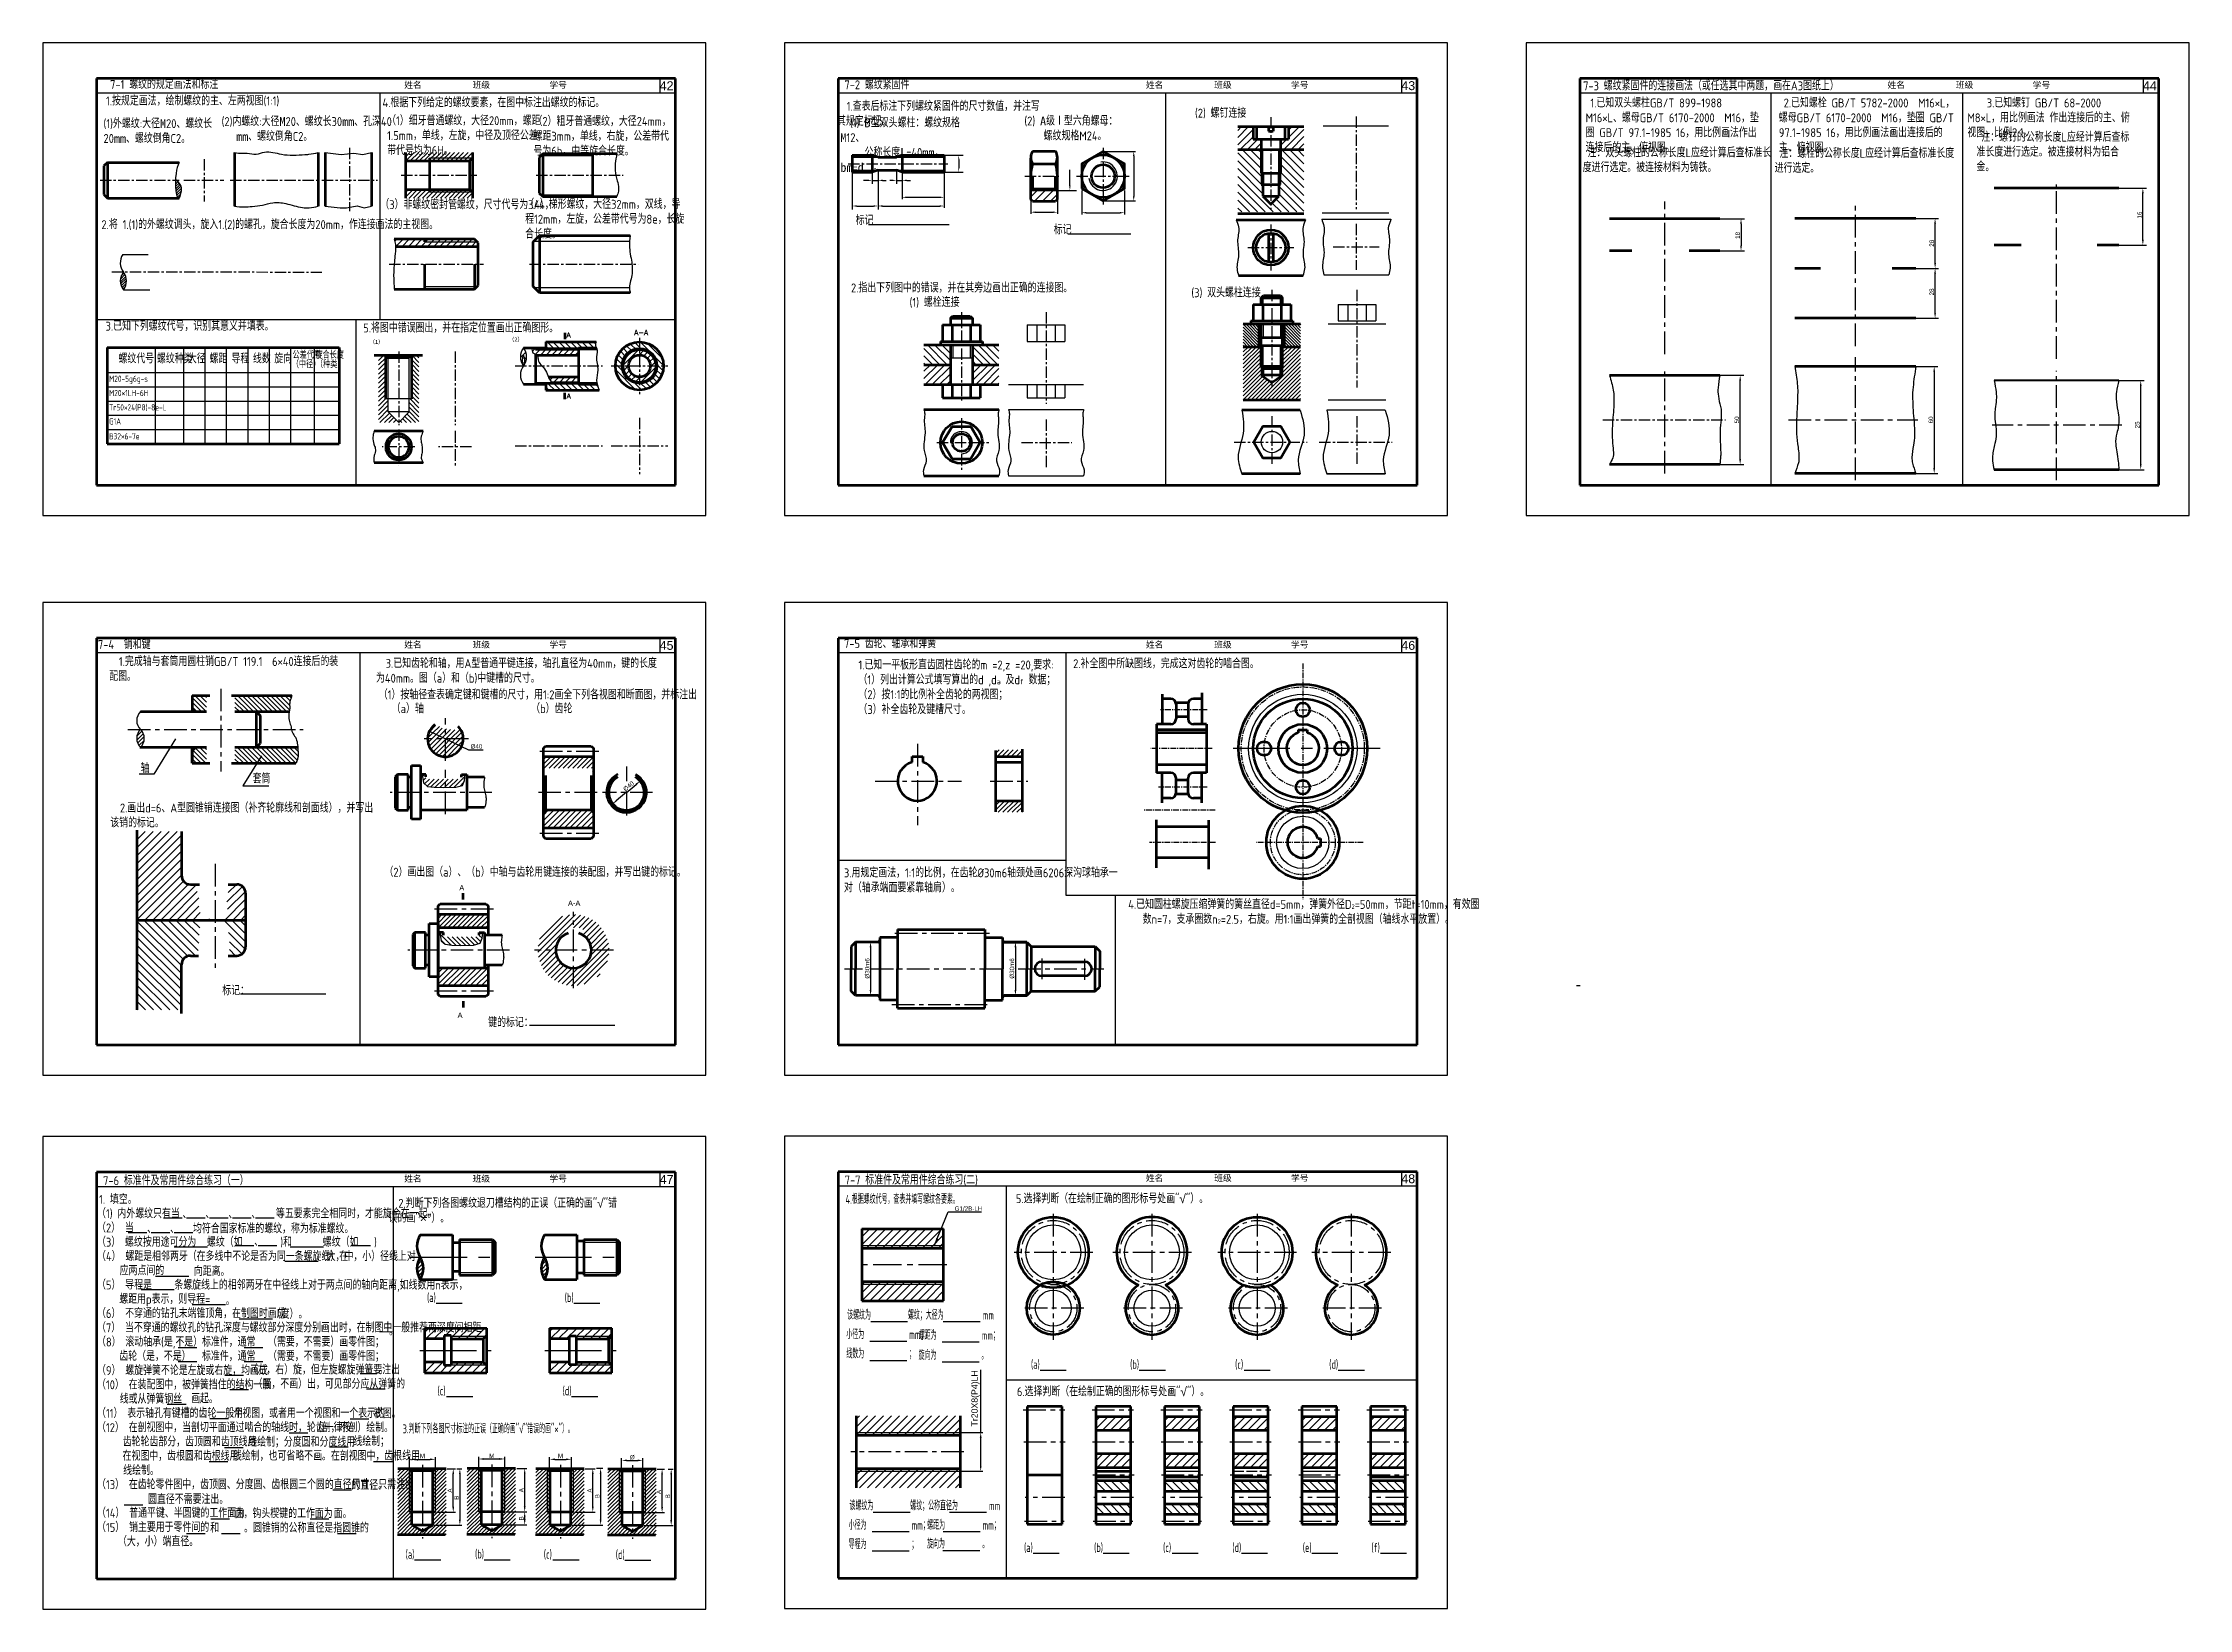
# Model space of a CAD drawing. Header units: millimetres. Extents: x 2332 to 3536, y 1191 to 2069.
import ezdxf
from ezdxf import colors
from ezdxf.entities.mleader import LeaderData, LeaderLine
from ezdxf.enums import TextEntityAlignment as Align
from ezdxf.math import Vec2, Vec3

# ---------------------------------------------------------------- set-up
doc = ezdxf.new("R2010")
doc.units = ezdxf.units.MM
doc.linetypes.add('ACAD_ISO02W100', pattern=[15, 12, -3])
doc.linetypes.add('CENTER', pattern=[50.8, 31.75, -6.35, 6.35, -6.35])
for name, color, linetype in [('01', 7, 'Continuous'), ('3中心线层', 1, 'CENTER'), ('4虚线层', 6, 'ACAD_ISO02W100'), ('ST文字', 7, 'Continuous'), ('TEXT', 7, 'Continuous'), ('THIN', 7, 'Continuous'), ('中心线', 1, 'CENTER'), ('尺寸标注', 250, 'Continuous'), ('文字', 7, 'Continuous'), ('细实线', 7, 'Continuous')]:
    doc.layers.add(name, color=color, linetype=linetype)
for name, color, linetype, lineweight in [('11(wz)', 7, 'Continuous', 25), ('SOLID', 5, 'Continuous', 40), ('粗实线', 7, 'Continuous', 53)]:
    doc.layers.add(name, color=color, linetype=linetype, lineweight=lineweight)
doc.styles.add('CTXT', font='', dxfattribs={"width": 0.67, "height": 5})
doc.styles.add('dim', font='arial.ttf')
doc.styles.add('HZ', font='txt.shx', dxfattribs={"bigfont": 'gbcbig.shx'})
doc.styles.add('HZ35', font='gbenor.shx', dxfattribs={"height": 3.5, "bigfont": 'gbcbig.shx'})
doc.styles.add('title', font='')
doc.styles.add('样式 1', font='arial.ttf', dxfattribs={"height": 5})
doc.styles.add('汉字', font='gbenor.shx', dxfattribs={"height": 5, "bigfont": 'gbcbig.shx'})
doc.styles.get('CTXT').set_extended_font_data('FangSong_GB2312')
doc.styles.get('title').set_extended_font_data('SimSun')
doc.dimstyles.new('ISO-25', dxfattribs={"dimtxt": 2.5, "dimasz": 3, "dimexe": 1.25, "dimexo": 0.625, "dimtad": 1, "dimdec": 0, "dimtxsty": 'dim', "dimcen": 2.5, "dimadec": 0, "dimazin": 0, "dimtfac": 1, "dimtdec": 0, "dimtmove": 0, "dimatfit": 3, "dimfxl": 0, "dimarcsym": 0})
doc.dimstyles.new('ISO-25_WS', dxfattribs={"dimtxt": 2.5, "dimasz": 3, "dimexe": 1.25, "dimexo": 0.625, "dimtad": 1, "dimdec": 0, "dimdsep": 46, "dimtxsty": 'dim', "dimcen": 2.5, "dimadec": 0, "dimazin": 0, "dimtfac": 1, "dimtdec": 0, "dimtmove": 0, "dimatfit": 3, "dimfxl": 0, "dimtolj": 1, "dimtzin": 0, "dimarcsym": 0})
doc.dimstyles.get("Standard").update_dxf_attribs({"dimtxt": 2.5, "dimasz": 3, "dimexe": 0.18, "dimexo": 0.0625, "dimgap": 0.09, "dimtad": 0, "dimtih": 1, "dimtoh": 1, "dimdec": 0, "dimzin": 0, "dimdsep": 46, "dimtxsty": 'dim', "dimcen": 0.09, "dimadec": 0, "dimazin": 0, "dimtfac": 1, "dimtdec": 0, "dimtofl": 0, "dimtmove": 0, "dimatfit": 3, "dimfxl": 0, "dimtolj": 1, "dimtzin": 0, "dimarcsym": 0})
pattern_1 = [(45, (2588.7022, 1842.9805), (-1.628275, 1.628275), [])]
pattern_2 = [(135, (2588.7022, 1842.9805), (-1.628275, -1.628275), [])]

msp = doc.modelspace()

# ---------------------------------------------------------------- texts
at = {"layer": 'ST文字', "width": 6.3253, "attachment_point": 1, "style": 'HZ'}
for s, insert, char_height in [('A', (2625.48, 1907.07), 2.92), ('A-A', (2663.49, 1908.45), 2.924), ('A', (2625.59, 1872.83), 2.92)]:
    msp.add_mtext(s, dxfattribs=dict(at, insert=insert, char_height=char_height))
at = {"layer": 'TEXT', "linetype": 'Continuous', "style": '汉字'}
for s, p in [(' 7-1 螺纹的规定画法和标注', (2366.61, 2043.66)), (' 7-2 螺纹紧固件', (2778.7, 2043.46)), ('7-3 螺纹紧固件的连接画法（或任选其中两题，画在A3图纸上）', (3196, 2042.87)), ('7-4  销和键', (2362.49, 1729.5))]:
    msp.add_text(s, height=5, dxfattribs=at).set_placement(p)
at = {"layer": 'TEXT'}
for s, height, style, p in [('（1）', 2.25, 'title', (2514.86, 1900.63)), ('（2）', 2.25, 'title', (2593.03, 1902.01)), ('7-5 齿轮、轴承和弹簧', 5, '汉字', (2781.17, 1729.98)), ('A', 3, 'dim', (2565.29, 1594.04)), ('A-A', 3, 'dim', (2626.27, 1585.38)), ('A', 3, 'dim', (2564.33, 1522.53))]:
    msp.add_text(s, height=height, dxfattribs=dict(at, style=style)).set_placement(p)
at = {"layer": 'TEXT', "style": 'HZ35', "width": 0.8}
for s, p in [('M20-5g6g-s', (2368.75, 1879.31)), ('Tr50×24(P8)-8e-L', (2368.75, 1863.26)), ('M20×1LH-6H', (2368.75, 1871.32)), ('G1A', (2368.75, 1855.39)), ('B32×6-7e', (2368.75, 1847.04))]:
    msp.add_text(s, height=3.5, dxfattribs=at).set_placement(p)
at = {"layer": 'TEXT', "style": 'dim'}
for p in [(2795.47, 1544.57), (2876.67, 1544.53)]:
    msp.add_text('%%c30m6', height=2.5, rotation=90, dxfattribs=at).set_placement(p)
at = {"layer": 'TEXT', "style": '汉字'}
for s, p in [('7-6 标准件及常用件综合练习（一）', (2365.37, 1433.74)), ('7-7 标准件及常用件综合练习(二)', (2781.58, 1434.1))]:
    msp.add_text(s, height=5, dxfattribs=at).set_placement(p, align=Align.TOP_LEFT)
at = {"layer": 'TEXT', "linetype": 'Continuous', "style": '汉字', "width": 0.667}
for s, p in [('(a)', (2547.18, 1363.17)), ('(b)', (2624.44, 1363.17)), ('该螺纹为', (2782.96, 1353.3)), ('螺纹；大径为', (2817.09, 1353.3)), ('mm', (2858.99, 1353.3)), ('小径为', (2782.5, 1342.39)), ('线数为  ', (2782.5, 1331.57)), ('mm；', (2817.75, 1342.39)), ('螺距为 ', (2823.16, 1341.96)), ('mm；', (2858.42, 1341.96)), ('；', (2817.75, 1331.57)), ('旋向为  ', (2823.08, 1330.77)), ('。', (2858.33, 1330.77)), ('(a)', (2886.11, 1325.68)), ('(b)', (2941.75, 1325.68)), ('(c)', (3000.66, 1325.68)), ('(d)', (3053.47, 1325.68)), ('(c)', (2553.04, 1310.82)), ('(d)', (2623.24, 1310.82)), ('小径为', (2783.82, 1235.46)), ('该螺纹为', (2784.29, 1246.37)), ('螺纹；公称直径为', (2818.41, 1246.37)), ('螺距为 ', (2827.9, 1235.46)), ('mm', (2862.54, 1246.37)), ('导程为  ', (2783.82, 1224.64)), ('mm；', (2819.08, 1235.46)), ('；', (2819.08, 1224.64)), ('旋向为  ', (2827.81, 1224.91)), ('mm；', (2858.92, 1235.46)), ('(a)', (2535.16, 1219.15)), ('(b)', (2574.12, 1219.31)), ('(c)', (2612.69, 1219.15)), ('(d)', (2653.09, 1218.98)), ('。', (2858.83, 1224.91)), ('(a)', (2882.21, 1222.93)), ('(b)', (2921.51, 1222.93)), ('(c)', (2960.23, 1222.93)), ('(d)', (2999.1, 1222.93)), ('(e)', (3038.62, 1222.93)), ('(f)', (3077.17, 1222.93))]:
    msp.add_text(s, height=5, dxfattribs=at).set_placement(p)
at = {"layer": 'TEXT', "char_height": 5, "attachment_point": 1, "style": '汉字'}
for s, insert, width in [(' 注：双头螺柱的公称长度L应经计算后查标准长度进行选定。被连接材料为铸铁。', (3195.76, 2010.38), 105.5227), (' {\\C7;注：螺栓\\F|c134;的\\Fgbenor.shx,gbcbig.shx|c134;公\\F|c134;称长度L应经计算后查标准长度进行选定。}', (3303.46, 2010.02), 105.3951)]:
    msp.add_mtext(s, dxfattribs=dict(at, insert=insert, width=width))
at = {"layer": 'TEXT', "linetype": 'Continuous', "char_height": 5, "attachment_point": 1, "style": '汉字'}
for s, insert, width in [('  标记', (2782.32, 1972.38), 118.6), ('  标记', (2893.46, 1967.08), 118.6), ('  1.完成轴与套筒用圆柱销GB/T 119.1  6×40连接后的装配图。', (2368.82, 1724.95), 130.992), ('1.已知一平板形直齿圆柱齿轮的m =2,z =20,要求:\\P（1）列出计算公式填写算出的d ,d{\\H0.6x;a} 及d{\\H0.6x;f} 数据；\\P（2）按1:1的比例补全齿轮的两视图；\\P（3）补全齿轮及键槽尺寸。', (2789.3, 1723.02), 164.2246), ('2.补全图中所缺图线，完成这对齿轮的啮合图。', (2909.8, 1723.73), 1.13686837721616e-13), ('（{\\F|c134;a}）轴', (2527.37, 1698.48), 102.9074), ('（{\\F|c134;b}）齿轮', (2605.62, 1698.48), 102.9074), ('  2.画出d=6、A型圆锥销连接图（补齐轮廓线和剖面线），并写出该销的标记。', (2369.41, 1642.77), 148.467), ('（2）画{\\F|c134;出}图（a{\\F|c134;）、（}b{\\F|c134;）}中轴与{\\F|c134;齿}轮{\\F|c134;用键连接的装配图，并写出键的标记。}', (2523.31, 1606.76), 164.7656), ('3.用规定画法，1:1的比例，在齿轮%%C30m6轴颈处画6206深沟球轴承一\\P对（轴承端面要紧靠轴肩）。', (2781.17, 1606.4), 149.5504), ('\\pt112.5;  4.已知圆柱螺旋压缩弹簧的簧丝直径d=5mm，弹簧外径D{\\H0.5x;2}=50mm，节距t=10mm，有效圈       数n=7，支承圈数n{\\H0.5x;2}=2.5，右旋。用1:1画出弹簧的全剖视图（轴线水平放置）。', (2935.27, 1588.68), 164.2246), ('\\pt65;标记：{\\L                                    }', (2432.28, 1540.28), 102.9074), ('\\pt65;键的标记：{\\L                                    }', (2581.51, 1522.42), 102.9074), ('5.选择判断（在绘制正确的图形标号处画"√"）。', (2877.6, 1423.61), 168.6874), ('6.选择判断（在绘制正确的图形标号处画"√"）。', (2878.2, 1315.37), 252.6837)]:
    msp.add_mtext(s, dxfattribs=dict(at, insert=insert, width=width))
at = {"layer": '尺寸标注', "color": 7, "style": 'dim'}
msp.add_text('%%c40', height=2.5, dxfattribs=at).set_placement((2571.63, 1673.57))
msp.add_text('%%c40', height=2.5, rotation=39.69324, dxfattribs=at).set_placement((2658.54, 1649.49))
at = {"layer": '尺寸标注', "color": 7, "char_height": 5, "width": 10, "attachment_point": 5, "style": '样式 1'}
for s, insert in [('42', (2681.62, 2045.44)), ('43', (3097.83, 2045.44)), ('44', (3514.04, 2045.44)), ('45', (2681.62, 1731.48)), ('46', (3097.83, 1731.48)), ('47', (2681.62, 1431.92)), ('48', (3097.83, 1432.27))]:
    msp.add_mtext(s, dxfattribs=dict(at, insert=insert))
at = {"layer": '尺寸标注', "color": 7, "insert": (2843.26, 1414.28), "char_height": 2.5, "attachment_point": 7, "style": 'dim'}
msp.add_mtext('G1/2B-LH', dxfattribs=at)
at = {"layer": '文字', "color": 7, "char_height": 3.5, "width": 313.5, "attachment_point": 4}
for insert in [(2529.6, 2045.67), (2945.81, 2045.67), (3362.01, 2045.67), (2529.6, 1731.71), (2945.81, 1731.71), (2529.6, 1432.14), (2945.81, 1432.5)]:
    msp.add_mtext('{\\fSimSun|b0|i0|c134|p2;  姓名            班级              学号}', dxfattribs=dict(at, insert=insert))
at = {"layer": '细实线', "color": 7, "style": '汉字'}
for s, height, p in [('  1.按规定画法，绘制螺纹的主、左两视图(1:1)', 5, (2361.62, 2034.42)), ('4.根据下列给定的螺纹要素，在图中标注出螺纹的标记。', 5, (2522.17, 2033.45)), ('（3）非螺纹密封管螺纹，尺寸代号为3/4，', 5, (2520.97, 1976.23)), ('2.将 1.(1)的外螺纹调头，旋入1.(2)的螺孔，旋合长度为20mm，作连接画法的主视图。', 5, (2364.46, 1965.04)), ('  3.已知下列螺纹代号，识别其意义并填表。', 5, (2361.37, 1908.04)), ('  5.将图中错误圈出，并在指定位置画出正确图形。', 5, (2505.96, 1907.05)), ('螺纹代号', 5, (2374.04, 1889.77)), ('螺纹种类', 5, (2395.59, 1889.77)), ('大径', 5, (2412.97, 1889.77)), ('螺距', 5, (2425.21, 1889.77)), ('导程', 5, (2437.46, 1889.77)), ('线数', 5, (2449.46, 1889.77)), ('旋向', 5, (2461.46, 1889.77)), ('公差代号', 4, (2471.73, 1892.36)), ('（中径）', 4, (2471.3, 1887.12)), ('旋合长度', 4, (2484.55, 1892.37)), ('（种类）', 4, (2484.86, 1887.1)), ('（1）按轴径查表确定键和键槽的尺寸，用1:2画全下列各视图和断面图，并标注出', 5, (2520.13, 1701.27)), ('1. 填空。', 5, (2363.16, 1418.21)), ('（1) 内外螺纹只有当 ', 5, (2362, 1410.21)), ('、', 5, (2410, 1410)), ('、', 5, (2422.88, 1410)), ('、', 5, (2435.75, 1410)), ('、', 5, (2448.63, 1410)), ('等五要素完全相同时，才能旋合在一起。', 5, (2462.37, 1410.21)), ('（2） 当', 5, (2362, 1402.21)), ('（3） 螺纹按用途可分为', 5, (2362, 1394.21)), ('、', 5, (2390.11, 1401.79)), ('、', 5, (2402.98, 1401.79)), ('均符合国家标准的螺纹，称为标准螺纹。', 5, (2415.85, 1401.79)), ('螺纹（如', 5, (2423.68, 1394.21)), (')和', 5, (2464.83, 1394.21)), ('螺纹（如', 5, (2488.71, 1394.21)), (')', 5, (2517.45, 1394.21)), ('（4） 螺距是相邻两牙（在多线中不论是否为同一条螺旋线）在', 5, (2362, 1386.21)), ('、', 5, (2450.19, 1394.49)), ('（大，中，小）径线上对 ', 5, (2485.86, 1386.21)), ('（5） 导程是 ', 5, (2362, 1370.21)), ('应两点间的', 5, (2374.69, 1378.21)), ('条螺旋线上的相邻两牙在中径线上对于两点间的轴向距离,如线数用n表示，', 5, (2405.37, 1370.14)), ('向距离。', 5, (2416.31, 1377.81)), ('螺距用p表示，则导程=', 5, (2374.48, 1362.21)), ('。', 5, (2434.21, 1361.39)), ('（6） 不穿通的钻孔末端锥顶角，在制图时画成 ', 5, (2362, 1354.21)), ('（7） 当不穿通的螺纹孔的钻孔深度与螺纹部分深度分别画出时，在制图中一般推荐两深度间相距 ', 5, (2362, 1346.21)), ('（度）。', 5, (2460.03, 1353.88)), ('（8） 滚动轴承(是,不是） ', 5, (2362, 1338.21)), ('标准件，通常 ', 5, (2420.92, 1338.21)), ('（需要，不需要）画零件图；', 5, (2457.96, 1338.21)), ('。', 5, (2525.93, 1344.31)), ('（9） 螺旋弹簧不论是左旋或右旋，均画成 ', 5, (2362, 1322.21)), ('齿轮（是，不是）', 5, (2374.5, 1330.21)), ('标准件，通常 ', 5, (2420.92, 1330.21)), ('（左，右）旋，但左旋螺旋弹簧要注出 ', 5, (2447.02, 1322.59)), ('（需要，不需要）画零件图；', 5, (2457.96, 1330.21)), ('（10） 在装配图中，被弹簧挡住的结构一般 ', 5, (2362, 1314.21)), ('（画，不画）出，可见部分应从弹簧的 ', 5, (2449.83, 1314.59)), ('。', 5, (2520.25, 1322.73)), ('（11） 表示轴孔有键槽的齿轮一般用 ', 5, (2362, 1298.21)), ('线或从弹簧钢丝 ', 5, (2374.73, 1306.21)), ('画起。', 5, (2414.77, 1306.4)), ('个视图，或者用一个视图和一个表示的', 5, (2438.56, 1298.21)), ('视图。', 5, (2517.35, 1298.05)), ('（12） 在剖视图中，当剖切平面通过啮合的轴线时，轮齿一律按 ', 5, (2362, 1290.21)), ('（剖，不剖）绘制。 ', 5, (2483.1, 1290.18)), ('在视图中，齿根圆和齿根线用 ', 5, (2376.34, 1274.21)), ('齿轮轮齿部分，齿顶圆和齿顶线用 ', 5, (2376.43, 1282.21)), ('线绘制，也可省略不画。在剖视图中，齿根线用 ', 5, (2438.25, 1274.26)), ('线绘制；分度圆和分度线用 ', 5, (2446.84, 1282.05)), ('线绘制；', 5, (2505.85, 1282.4)), ('线绘制。', 5, (2376.68, 1266.14)), ('（13） 在齿轮零件图中，齿顶圆、分度圆、齿根圆三个圆的直径尺寸，只需注出', 5, (2362, 1258.21)), ('圆直径不需要注出。', 5, (2390.62, 1249.9)), ('的直径。', 5, (2504.79, 1257.85)), ('（14） 普通平键、半圆键的工作面为 ', 5, (2362, 1242.21)), ('面，钩头楔键的工作面为', 5, (2439.24, 1241.96)), ('面。', 5, (2494.84, 1241.96)), ('（15） 销主要用于零件间的 ', 5, (2362, 1234.21)), ('（大，小）端直径。             ', 5, (2373.74, 1226.21)), ('和', 5, (2425.52, 1233.86)), ('。圆锥销的公称直径是指圆锥的 ', 5, (2444.54, 1233.86))]:
    msp.add_text(s, height=height, dxfattribs=at).set_placement(p)
at = {"layer": '细实线', "style": '汉字'}
for s, p in [('轴', (2386.48, 1659.97)), ('套筒', (2449.34, 1654.15))]:
    msp.add_text(s, height=5, dxfattribs=at).set_placement(p)
at = {"layer": '细实线', "color": 7, "style": '汉字', "width": 0.667}
for s, p in [('4.根据螺纹代号，查表并填写螺纹各要素。', (2782.04, 1418.27)), ('3.判断下列各图尺寸标注的正误（正确的画"√"错误的画"×"）。', (2533.5, 1289.51))]:
    msp.add_text(s, height=5, dxfattribs=at).set_placement(p)
at = {"layer": '细实线', "color": 7, "char_height": 5, "attachment_point": 1, "style": '汉字'}
for s, insert, width in [('  1.查表后标注下列螺纹紧固件的尺寸数值，并注写其规定标记。', (2777.27, 2036.41), 114.4185), (' 1.已知双头螺柱GB/T 899-1988 M16×L、螺母GB/T 6170-2000  M16，垫圈 GB/T 97.1-1985 16，用比例画法作出连接后的主、俯视图。', (3197.37, 2038.28), 98.9904), (' 2.已知螺栓 GB/T 5782-2000  M16×L，螺母GB/T 6170-2000  M16，垫圈 GB/T 97.1-1985 16，用比例画法画出连接后的主、俯视图。', (3305.8, 2038.28), 98.6768), ('    3.已知螺钉 GB/T 68-2000  M8×L，用比例画法 作出连接后的主、俯视图，比例2:1。', (3411.64, 2038.28), 91.1403), ('(1)外螺纹:大径{\\fFangSong_GB2312|b0|i0|c134|p49;M}20、螺纹长20{\\fSimSun|b0|i0|c134|p2;mm}、螺纹倒角C2。', (2365.62, 2026.68), 68.0241), ('(2)内螺纹:大径{\\fFangSong_GB2312|b0|i0|c134|p49;M}20、螺纹长30{\\fFangSong_GB2312|b0|i0|c134|p49;mm}、孔深40\\P   {\\fFangSong_GB2312|b0|i0|c134|p49;mm}、螺纹倒角C2。', (2431.9, 2027.83), 92.2886), ('（1）细牙普通螺纹，大径20mm，螺距1.5mm，单线，左旋，中径及顶径公差带代号均为6{\\F|c134;H}。', (2524.8, 2028.32), 86.115), ('（2）粗牙普通螺纹，大径24mm，螺距3mm，单线，右旋，公差带代号为6{\\F|c134;h}，中等旋合长度。', (2606.94, 2027.95), 79.6816), ('  (1) B型双头螺柱：螺纹规格{\\fFangSong_GB2312|b0|i0|c134|p49;M}12、   \\P     公称长度{\\fSimSun|b0|i0|c134|p2;L}=40{\\fSimSun|b0|i0|c134|p2;mm}，{\\fSimSun|b0|i0|c134|p2;bm}={\\fFangSong_GB2312|b0|i0|c134|p49;d}  。', (2779.16, 2027.13), 68.5867), ('  (2) {\\fSimSun|b0|i0|c134|p2;A}级Ⅰ型六角螺母：\\P      螺纹规格M24。', (2876.99, 2028.15), 85.8103), ('  (2) 螺钉连接', (2972.74, 2032.57), 118.8366), (' 注：螺钉{\\F|c134;的}公{\\F|c134;称长度L应经计算后}查{\\F|c134;标准长度进行选定。}被连接材料为铝合金。', (3416.73, 2019.07), 87.5965), ('（4）梯形螺纹，大径32mm，双线，导程12mm，左旋，公差带代号为8{\\F|c134;e}，长旋合长度。', (2602.28, 1981.43), 89.1452), ('  2.指出下列图中的错误，并在其旁边画出正确的连接图。', (2779.68, 1934.51), 153.7601), ('  (3) 双头螺柱连接', (2970.71, 1931.79), 118.6), ('  (1) 螺栓连接', (2812.56, 1926.41), 121.5909), ('  3.已知齿轮和轴，用A型普通平键连接，轴孔直径为40mm，键的长度为40mm。图（a）和（b)中键槽的尺寸。', (2518.54, 1723.9), 158.9158), ('  2.判断下列各图螺纹退刀槽结构的正误（正确的画"√"错误的画"{\\fArial|b0|i0|c0|p32;×"}）。', (2525.64, 1421.04), 127.927)]:
    msp.add_mtext(s, dxfattribs=dict(at, insert=insert, width=width))

# ---------------------------------------------------------------- blocks, each defined once
blk = doc.blocks.new('*D9')
at = {"layer": 'Defpoints', "color": 0, "transparency": 16777216}
for p in [(2846.6, 1289.9), (2857.9, 1289.9), (2846.6, 1268.2)]:
    blk.add_point(p, dxfattribs=at)
at = {"layer": '尺寸标注', "color": 0, "lineweight": -2, "transparency": 16777216}
for p, q in [((2857.9, 1289.9), (2857.9, 1325.2)), ((2847.2, 1289.9), (2859.1, 1289.9)), ((2857.9, 1271.2), (2857.9, 1286.9)), ((2847.2, 1268.2), (2859.1, 1268.2))]:
    blk.add_line(p, q, dxfattribs=at)
at = {"layer": '尺寸标注', "color": 0, "transparency": 16777216}
for points in [[(2857.4, 1286.9), (2858.4, 1286.9), (2857.9, 1289.9)], [(2857.4, 1271.2), (2858.4, 1271.2), (2857.9, 1268.2)]]:
    blk.add_solid(points, dxfattribs=at)
at = {"layer": '尺寸标注', "color": 0, "transparency": 16777216, "insert": (2855, 1309.1), "char_height": 3.5, "attachment_point": 5, "rotation": 90, "style": 'dim'}
blk.add_mtext('\\A1;Tr20X8(P4)LH', dxfattribs=at)
blk = doc.blocks.new('*D10')
at = {"layer": 'Defpoints', "color": 0, "transparency": 16777216}
for p in [(2537.3, 1269.6), (2551.9, 1274.9), (2551.9, 1269.6)]:
    blk.add_point(p, dxfattribs=at)
at = {"layer": '尺寸标注', "color": 0, "lineweight": -2, "transparency": 16777216}
for p, q in [((2537.3, 1270.2), (2537.3, 1276.1)), ((2540.3, 1274.9), (2548.9, 1274.9)), ((2551.9, 1270.2), (2551.9, 1276.1))]:
    blk.add_line(p, q, dxfattribs=at)
at = {"layer": '尺寸标注', "color": 0, "transparency": 16777216}
for points in [[(2540.3, 1275.4), (2540.3, 1274.4), (2537.3, 1274.9)], [(2548.9, 1275.4), (2548.9, 1274.4), (2551.9, 1274.9)]]:
    blk.add_solid(points, dxfattribs=at)
at = {"layer": '尺寸标注', "color": 0, "transparency": 16777216, "insert": (2544.6, 1276.8), "char_height": 2.5, "attachment_point": 5, "style": 'dim'}
blk.add_mtext('M', dxfattribs=at)
blk = doc.blocks.new('*D11')
at = {"layer": 'Defpoints', "color": 0, "transparency": 16777216}
for p in [(2557.9, 1269.6), (2561.9, 1269.6), (2551.9, 1245.3)]:
    blk.add_point(p, dxfattribs=at)
at = {"layer": '尺寸标注', "color": 0, "lineweight": -2, "transparency": 16777216}
for p, q in [((2558.5, 1269.6), (2563.1, 1269.6)), ((2561.9, 1248.3), (2561.9, 1266.6)), ((2552.5, 1245.3), (2563.1, 1245.3))]:
    blk.add_line(p, q, dxfattribs=at)
at = {"layer": '尺寸标注', "color": 0, "transparency": 16777216}
for points in [[(2561.4, 1266.6), (2562.4, 1266.6), (2561.9, 1269.6)], [(2561.4, 1248.3), (2562.4, 1248.3), (2561.9, 1245.3)]]:
    blk.add_solid(points, dxfattribs=at)
at = {"layer": '尺寸标注', "color": 0, "transparency": 16777216, "insert": (2560, 1257.4), "char_height": 2.5, "attachment_point": 5, "rotation": 90, "style": 'dim'}
blk.add_mtext('A', dxfattribs=at)
blk = doc.blocks.new('*D12')
at = {"layer": 'Defpoints', "color": 0, "transparency": 16777216}
for p in [(2563.3, 1269.6), (2550.4, 1238), (2565.6, 1238)]:
    blk.add_point(p, dxfattribs=at)
at = {"layer": '尺寸标注', "color": 0, "lineweight": -2, "transparency": 16777216}
for p, q in [((2563.9, 1269.6), (2566.8, 1269.6)), ((2565.6, 1266.6), (2565.6, 1241)), ((2551, 1238), (2566.8, 1238))]:
    blk.add_line(p, q, dxfattribs=at)
at = {"layer": '尺寸标注', "color": 0, "transparency": 16777216}
for points in [[(2565.1, 1266.6), (2566.1, 1266.6), (2565.6, 1269.6)], [(2565.1, 1241), (2566.1, 1241), (2565.6, 1238)]]:
    blk.add_solid(points, dxfattribs=at)
at = {"layer": '尺寸标注', "color": 0, "transparency": 16777216, "insert": (2563.7, 1253.4), "char_height": 2.5, "attachment_point": 5, "rotation": 90, "style": 'dim'}
blk.add_mtext('B', dxfattribs=at)
blk = doc.blocks.new('*D13')
at = {"layer": 'Defpoints', "color": 0, "transparency": 16777216}
for p in [(2576.2, 1269.8), (2590.8, 1275.1), (2590.8, 1269.8)]:
    blk.add_point(p, dxfattribs=at)
at = {"layer": '尺寸标注', "color": 0, "lineweight": -2, "transparency": 16777216}
for p, q in [((2576.2, 1270.4), (2576.2, 1276.3)), ((2579.2, 1275.1), (2587.8, 1275.1)), ((2590.8, 1270.4), (2590.8, 1276.3))]:
    blk.add_line(p, q, dxfattribs=at)
at = {"layer": '尺寸标注', "color": 0, "transparency": 16777216}
for points in [[(2579.2, 1275.6), (2579.2, 1274.6), (2576.2, 1275.1)], [(2587.8, 1275.6), (2587.8, 1274.6), (2590.8, 1275.1)]]:
    blk.add_solid(points, dxfattribs=at)
at = {"layer": '尺寸标注', "color": 0, "transparency": 16777216, "insert": (2583.5, 1276.9), "char_height": 2.5, "attachment_point": 5, "style": 'dim'}
blk.add_mtext('M', dxfattribs=at)
blk = doc.blocks.new('*D14')
at = {"layer": 'Defpoints', "color": 0, "transparency": 16777216}
for p in [(2596.8, 1269.8), (2602, 1269.8), (2590.8, 1245.5)]:
    blk.add_point(p, dxfattribs=at)
at = {"layer": '尺寸标注', "color": 0, "lineweight": -2, "transparency": 16777216}
for p, q in [((2597.5, 1269.8), (2603.2, 1269.8)), ((2602, 1248.5), (2602, 1266.8)), ((2591.4, 1245.5), (2603.2, 1245.5))]:
    blk.add_line(p, q, dxfattribs=at)
at = {"layer": '尺寸标注', "color": 0, "transparency": 16777216}
for points in [[(2601.5, 1266.8), (2602.5, 1266.8), (2602, 1269.8)], [(2601.5, 1248.5), (2602.5, 1248.5), (2602, 1245.5)]]:
    blk.add_solid(points, dxfattribs=at)
at = {"layer": '尺寸标注', "color": 0, "transparency": 16777216, "insert": (2600.1, 1257.6), "char_height": 2.5, "attachment_point": 5, "rotation": 90, "style": 'dim'}
blk.add_mtext('A', dxfattribs=at)
blk = doc.blocks.new('*D15')
at = {"layer": 'Defpoints', "color": 0, "transparency": 16777216}
for p in [(2616, 1268.4), (2628.2, 1274.9), (2628.2, 1268.4)]:
    blk.add_point(p, dxfattribs=at)
at = {"layer": '尺寸标注', "color": 0, "lineweight": -2, "transparency": 16777216}
for p, q in [((2616, 1269), (2616, 1276.1)), ((2619, 1274.9), (2625.2, 1274.9)), ((2628.2, 1269), (2628.2, 1276.1))]:
    blk.add_line(p, q, dxfattribs=at)
at = {"layer": '尺寸标注', "color": 0, "transparency": 16777216}
for points in [[(2619, 1275.4), (2619, 1274.4), (2616, 1274.9)], [(2625.2, 1275.4), (2625.2, 1274.4), (2628.2, 1274.9)]]:
    blk.add_solid(points, dxfattribs=at)
at = {"layer": '尺寸标注', "color": 0, "transparency": 16777216, "insert": (2622.1, 1276.8), "char_height": 2.5, "attachment_point": 5, "style": 'dim'}
blk.add_mtext('M', dxfattribs=at)
blk = doc.blocks.new('*D16')
at = {"layer": 'Defpoints', "color": 0, "transparency": 16777216}
for p in [(2635.4, 1269.6), (2640.2, 1269.6), (2629.4, 1245.3)]:
    blk.add_point(p, dxfattribs=at)
at = {"layer": '尺寸标注', "color": 0, "lineweight": -2, "transparency": 16777216}
for p, q in [((2636, 1269.6), (2641.5, 1269.6)), ((2640.2, 1248.3), (2640.2, 1266.6)), ((2630, 1245.3), (2641.5, 1245.3))]:
    blk.add_line(p, q, dxfattribs=at)
at = {"layer": '尺寸标注', "color": 0, "transparency": 16777216}
for points in [[(2639.7, 1266.6), (2640.7, 1266.6), (2640.2, 1269.6)], [(2639.7, 1248.3), (2640.7, 1248.3), (2640.2, 1245.3)]]:
    blk.add_solid(points, dxfattribs=at)
at = {"layer": '尺寸标注', "color": 0, "transparency": 16777216, "insert": (2638.4, 1257.4), "char_height": 2.5, "attachment_point": 5, "rotation": 90, "style": 'dim'}
blk.add_mtext('A', dxfattribs=at)
blk = doc.blocks.new('*D17')
at = {"layer": 'Defpoints', "color": 0, "transparency": 16777216}
for p in [(2641.6, 1269.9), (2627.9, 1238), (2644.6, 1238)]:
    blk.add_point(p, dxfattribs=at)
at = {"layer": '尺寸标注', "color": 0, "lineweight": -2, "transparency": 16777216}
for p, q in [((2642.2, 1269.9), (2645.8, 1269.9)), ((2644.6, 1266.9), (2644.6, 1241)), ((2628.5, 1238), (2645.8, 1238))]:
    blk.add_line(p, q, dxfattribs=at)
at = {"layer": '尺寸标注', "color": 0, "transparency": 16777216}
for points in [[(2644.1, 1266.9), (2645.1, 1266.9), (2644.6, 1269.9)], [(2644.1, 1241), (2645.1, 1241), (2644.6, 1238)]]:
    blk.add_solid(points, dxfattribs=at)
at = {"layer": '尺寸标注', "color": 0, "transparency": 16777216, "insert": (2642.7, 1254.2), "char_height": 2.5, "attachment_point": 5, "rotation": 90, "style": 'dim'}
blk.add_mtext('B', dxfattribs=at)
blk = doc.blocks.new('*D18')
at = {"layer": 'Defpoints', "color": 0, "transparency": 16777216}
for p in [(2656.4, 1269), (2668.3, 1274.3), (2668.3, 1268.2)]:
    blk.add_point(p, dxfattribs=at)
at = {"layer": '尺寸标注', "color": 0, "lineweight": -2, "transparency": 16777216}
for p, q in [((2656.4, 1269.6), (2656.4, 1275.5)), ((2659.4, 1274.3), (2665.3, 1274.3)), ((2668.3, 1268.8), (2668.3, 1275.5))]:
    blk.add_line(p, q, dxfattribs=at)
at = {"layer": '尺寸标注', "color": 0, "transparency": 16777216}
for points in [[(2659.4, 1274.8), (2659.4, 1273.8), (2656.4, 1274.3)], [(2665.3, 1274.8), (2665.3, 1273.8), (2668.3, 1274.3)]]:
    blk.add_solid(points, dxfattribs=at)
at = {"layer": '尺寸标注', "color": 0, "transparency": 16777216, "insert": (2662.4, 1276.1), "char_height": 2.5, "attachment_point": 5, "style": 'dim'}
blk.add_mtext('%%c', dxfattribs=at)
blk = doc.blocks.new('*D19')
at = {"layer": 'Defpoints', "color": 0, "transparency": 16777216}
for p in [(2675.8, 1269.4), (2679.1, 1269.4), (2669.8, 1245.1)]:
    blk.add_point(p, dxfattribs=at)
at = {"layer": '尺寸标注', "color": 0, "lineweight": -2, "transparency": 16777216}
for p, q in [((2676.4, 1269.4), (2680.4, 1269.4)), ((2679.1, 1248.1), (2679.1, 1266.4)), ((2670.4, 1245.1), (2680.4, 1245.1))]:
    blk.add_line(p, q, dxfattribs=at)
at = {"layer": '尺寸标注', "color": 0, "transparency": 16777216}
for points in [[(2678.6, 1266.4), (2679.6, 1266.4), (2679.1, 1269.4)], [(2678.6, 1248.1), (2679.6, 1248.1), (2679.1, 1245.1)]]:
    blk.add_solid(points, dxfattribs=at)
at = {"layer": '尺寸标注', "color": 0, "transparency": 16777216, "insert": (2677.3, 1256.6), "char_height": 2.5, "attachment_point": 5, "rotation": 90, "style": 'dim'}
blk.add_mtext('A', dxfattribs=at)
blk = doc.blocks.new('*D20')
at = {"layer": 'Defpoints', "color": 0, "transparency": 16777216}
for p in [(2681.8, 1269.4), (2668.3, 1237.8), (2684.2, 1237.8)]:
    blk.add_point(p, dxfattribs=at)
at = {"layer": '尺寸标注', "color": 0, "lineweight": -2, "transparency": 16777216}
for p, q in [((2682.5, 1269.4), (2685.4, 1269.4)), ((2684.2, 1266.4), (2684.2, 1240.8)), ((2669, 1237.8), (2685.4, 1237.8))]:
    blk.add_line(p, q, dxfattribs=at)
at = {"layer": '尺寸标注', "color": 0, "transparency": 16777216}
for points in [[(2683.7, 1266.4), (2684.7, 1266.4), (2684.2, 1269.4)], [(2683.7, 1240.8), (2684.7, 1240.8), (2684.2, 1237.8)]]:
    blk.add_solid(points, dxfattribs=at)
at = {"layer": '尺寸标注', "color": 0, "transparency": 16777216, "insert": (2682.3, 1254.2), "char_height": 2.5, "attachment_point": 5, "rotation": 90, "style": 'dim'}
blk.add_mtext('B', dxfattribs=at)
blk = doc.blocks.new('*D21')
at = {"layer": 'Defpoints', "color": 0, "transparency": 16777216}
for p in [(2590.8, 1245.5), (2602, 1245.5), (2589.4, 1238.2)]:
    blk.add_point(p, dxfattribs=at)
at = {"layer": '尺寸标注', "color": 0, "lineweight": -2, "transparency": 16777216}
for p, q in [((2591.4, 1245.5), (2603.2, 1245.5)), ((2602, 1241.2), (2602, 1242.5)), ((2590, 1238.2), (2603.2, 1238.2))]:
    blk.add_line(p, q, dxfattribs=at)
at = {"layer": '尺寸标注', "color": 0, "transparency": 16777216}
for points in [[(2601.5, 1242.5), (2602.5, 1242.5), (2602, 1245.5)], [(2601.5, 1241.2), (2602.5, 1241.2), (2602, 1238.2)]]:
    blk.add_solid(points, dxfattribs=at)
at = {"layer": '尺寸标注', "color": 0, "transparency": 16777216, "insert": (2600.1, 1241.8), "char_height": 2.5, "attachment_point": 5, "rotation": 90, "style": 'dim'}
blk.add_mtext('B', dxfattribs=at)
blk = doc.blocks.new('*D24')
at = {"layer": 'Defpoints', "color": 0, "transparency": 16777216}
for p in [(3496.6, 1988), (3510.1, 1988), (3496.6, 1956)]:
    blk.add_point(p, dxfattribs=at)
at = {"layer": '尺寸标注', "color": 0, "lineweight": -2, "transparency": 16777216}
for p, q in [((3496.6, 1988), (3512.1, 1988)), ((3510.1, 1959), (3510.1, 1985)), ((3496.6, 1956), (3512.1, 1956))]:
    blk.add_line(p, q, dxfattribs=at)
at = {"layer": '尺寸标注', "color": 0, "transparency": 16777216}
for points in [[(3509.6, 1985), (3510.6, 1985), (3510.1, 1988)], [(3509.6, 1959), (3510.6, 1959), (3510.1, 1956)]]:
    blk.add_solid(points, dxfattribs=at)
at = {"layer": '尺寸标注', "color": 0, "transparency": 16777216, "insert": (3508.2, 1972.9), "char_height": 2.5, "attachment_point": 5, "rotation": 90, "style": 'dim'}
blk.add_mtext('16', dxfattribs=at)
blk = doc.blocks.new('*D25')
at = {"layer": 'Defpoints', "color": 0, "transparency": 16777216}
for p in [(3382.8, 1943), (3393.5, 1943), (3382.8, 1915)]:
    blk.add_point(p, dxfattribs=at)
at = {"layer": '尺寸标注', "color": 0, "lineweight": -2, "transparency": 16777216}
for p, q in [((3382.8, 1943), (3395.5, 1943)), ((3393.5, 1918), (3393.5, 1940)), ((3382.8, 1915), (3395.5, 1915))]:
    blk.add_line(p, q, dxfattribs=at)
at = {"layer": '尺寸标注', "color": 0, "transparency": 16777216}
for points in [[(3393, 1940), (3394, 1940), (3393.5, 1943)], [(3393, 1918), (3394, 1918), (3393.5, 1915)]]:
    blk.add_solid(points, dxfattribs=at)
at = {"layer": '尺寸标注', "color": 0, "transparency": 16777216, "insert": (3391.6, 1929.8), "char_height": 2.5, "attachment_point": 5, "rotation": 90, "style": 'dim'}
blk.add_mtext('28', dxfattribs=at)
blk = doc.blocks.new('*D26')
at = {"layer": 'Defpoints', "color": 0, "transparency": 16777216}
for p in [(3382.8, 1971), (3393.5, 1971), (3382.8, 1943)]:
    blk.add_point(p, dxfattribs=at)
at = {"layer": '尺寸标注', "color": 0, "lineweight": -2, "transparency": 16777216}
for p, q in [((3382.8, 1971), (3395.5, 1971)), ((3393.5, 1946), (3393.5, 1968)), ((3382.8, 1943), (3395.5, 1943))]:
    blk.add_line(p, q, dxfattribs=at)
at = {"layer": '尺寸标注', "color": 0, "transparency": 16777216}
for points in [[(3393, 1968), (3394, 1968), (3393.5, 1971)], [(3393, 1946), (3394, 1946), (3393.5, 1943)]]:
    blk.add_solid(points, dxfattribs=at)
at = {"layer": '尺寸标注', "color": 0, "transparency": 16777216, "insert": (3391.6, 1957.1), "char_height": 2.5, "attachment_point": 5, "rotation": 90, "style": 'dim'}
blk.add_mtext('28', dxfattribs=at)
blk = doc.blocks.new('*D27')
at = {"layer": 'Defpoints', "color": 0, "transparency": 16777216}
for p in [(3496.6, 1880), (3508.9, 1880), (3496.6, 1830)]:
    blk.add_point(p, dxfattribs=at)
at = {"layer": '尺寸标注', "color": 0, "lineweight": -2, "transparency": 16777216}
for p, q in [((3496.6, 1880), (3510.9, 1880)), ((3508.9, 1833), (3508.9, 1877)), ((3496.6, 1830), (3510.9, 1830))]:
    blk.add_line(p, q, dxfattribs=at)
at = {"layer": '尺寸标注', "color": 0, "transparency": 16777216}
for points in [[(3508.4, 1877), (3509.4, 1877), (3508.9, 1880)], [(3508.4, 1833), (3509.4, 1833), (3508.9, 1830)]]:
    blk.add_solid(points, dxfattribs=at)
at = {"layer": '尺寸标注', "color": 0, "transparency": 16777216, "insert": (3507, 1855.2), "char_height": 2.5, "attachment_point": 5, "rotation": 90, "style": 'dim'}
blk.add_mtext('25', dxfattribs=at)
blk = doc.blocks.new('*D28')
at = {"layer": 'Defpoints', "color": 0, "transparency": 16777216}
for p in [(3382.8, 1888), (3382.8, 1828), (3393, 1828)]:
    blk.add_point(p, dxfattribs=at)
at = {"layer": '尺寸标注', "color": 0, "lineweight": -2, "transparency": 16777216}
for p, q in [((3382.8, 1888), (3395, 1888)), ((3393, 1885), (3393, 1831)), ((3382.8, 1828), (3395, 1828))]:
    blk.add_line(p, q, dxfattribs=at)
at = {"layer": '尺寸标注', "color": 0, "transparency": 16777216}
for points in [[(3392.5, 1885), (3393.5, 1885), (3393, 1888)], [(3392.5, 1831), (3393.5, 1831), (3393, 1828)]]:
    blk.add_solid(points, dxfattribs=at)
at = {"layer": '尺寸标注', "color": 0, "transparency": 16777216, "insert": (3391.1, 1858), "char_height": 2.5, "attachment_point": 5, "rotation": 90, "style": 'dim'}
blk.add_mtext('60', dxfattribs=at)
blk = doc.blocks.new('*D29')
at = {"layer": 'Defpoints', "color": 0, "transparency": 16777216}
for p in [(3272.8, 1970.8), (3272.8, 1952.8), (3284.6, 1952.8)]:
    blk.add_point(p, dxfattribs=at)
at = {"layer": '尺寸标注', "color": 0, "lineweight": -2, "transparency": 16777216}
for p, q in [((3272.8, 1970.8), (3286.6, 1970.8)), ((3284.6, 1967.8), (3284.6, 1955.8)), ((3272.8, 1952.8), (3286.6, 1952.8))]:
    blk.add_line(p, q, dxfattribs=at)
at = {"layer": '尺寸标注', "color": 0, "transparency": 16777216}
for points in [[(3284.1, 1967.8), (3285.1, 1967.8), (3284.6, 1970.8)], [(3284.1, 1955.8), (3285.1, 1955.8), (3284.6, 1952.8)]]:
    blk.add_solid(points, dxfattribs=at)
at = {"layer": '尺寸标注', "color": 0, "transparency": 16777216, "insert": (3282.7, 1961.5), "char_height": 2.5, "attachment_point": 5, "rotation": 90, "style": 'dim'}
blk.add_mtext('18', dxfattribs=at)
blk = doc.blocks.new('*D30')
at = {"layer": 'Defpoints', "color": 0, "transparency": 16777216}
for p in [(3272.8, 1883), (3284.1, 1883), (3272.8, 1833)]:
    blk.add_point(p, dxfattribs=at)
at = {"layer": '尺寸标注', "color": 0, "lineweight": -2, "transparency": 16777216}
for p, q in [((3272.8, 1883), (3286.1, 1883)), ((3284.1, 1836), (3284.1, 1880)), ((3272.8, 1833), (3286.1, 1833))]:
    blk.add_line(p, q, dxfattribs=at)
at = {"layer": '尺寸标注', "color": 0, "transparency": 16777216}
for points in [[(3283.6, 1880), (3284.6, 1880), (3284.1, 1883)], [(3283.6, 1836), (3284.6, 1836), (3284.1, 1833)]]:
    blk.add_solid(points, dxfattribs=at)
at = {"layer": '尺寸标注', "color": 0, "transparency": 16777216, "insert": (3282.2, 1858), "char_height": 2.5, "attachment_point": 5, "rotation": 90, "style": 'dim'}
blk.add_mtext('50', dxfattribs=at)
blk = doc.blocks.new('*D31')
at = {"layer": 'Defpoints', "color": 0, "transparency": 16777216}
for p in [(2666.8, 1655.4), (2651.4, 1642.7)]:
    blk.add_point(p, dxfattribs=at)
at = {"layer": '尺寸标注', "color": 0, "lineweight": -2, "transparency": 16777216}
blk.add_line((2658.9, 1648.8), (2664.5, 1653.5), dxfattribs=at)
at = {"layer": '尺寸标注', "color": 0, "transparency": 16777216}
blk.add_solid([(2664.2, 1653.9), (2664.8, 1653.1), (2666.8, 1655.4)], dxfattribs=at)
blk = doc.blocks.new('*D32')
at = {"layer": 'Defpoints', "color": 0, "transparency": 16777216}
for p in [(2666.8, 1655.4), (2651.4, 1642.7)]:
    blk.add_point(p, dxfattribs=at)
at = {"layer": 'TEXT', "color": 0, "lineweight": -2, "transparency": 16777216}
blk.add_line((2659.4, 1649.3), (2653.3, 1644.3), dxfattribs=at)
at = {"layer": 'TEXT', "color": 0, "transparency": 16777216}
blk.add_solid([(2653.1, 1644.6), (2653.6, 1643.9), (2651.4, 1642.7)], dxfattribs=at)
at = {"layer": 'TEXT', "color": 0, "transparency": 16777216, "insert": (2657, 1649.7), "char_height": 2.5, "attachment_point": 5, "rotation": 39.5641, "style": 'dim'}
blk.add_mtext('\\A1;  ', dxfattribs=at)
blk = doc.blocks.new('*D33')
at = {"layer": 'Defpoints', "color": 0, "transparency": 16777216}
for p in [(2870.2, 1565.1), (2870.2, 1535.1), (2877.4, 1535.1)]:
    blk.add_point(p, dxfattribs=at)
at = {"layer": 'ST文字', "color": 0, "lineweight": -2, "transparency": 16777216}
for p, q in [((2871.7, 1565.1), (2881.8, 1565.1)), ((2877.4, 1562.1), (2877.4, 1538.1)), ((2871.7, 1535.1), (2881.8, 1535.1))]:
    blk.add_line(p, q, dxfattribs=at)
at = {"layer": 'ST文字', "color": 0, "transparency": 16777216}
for points in [[(2876.9, 1562.1), (2877.9, 1562.1), (2877.4, 1565.1)], [(2876.9, 1538.1), (2877.9, 1538.1), (2877.4, 1535.1)]]:
    blk.add_solid(points, dxfattribs=at)
blk = doc.blocks.new('*D34')
at = {"layer": 'Defpoints', "color": 0, "transparency": 16777216}
for p in [(2801.2, 1565.1), (2796.1, 1535.1), (2800.2, 1535.1)]:
    blk.add_point(p, dxfattribs=at)
at = {"layer": 'ST文字', "color": 0, "lineweight": -2, "transparency": 16777216}
for p, q in [((2799.7, 1565.1), (2791.7, 1565.1)), ((2796.1, 1562.1), (2796.1, 1538.1)), ((2798.7, 1535.1), (2791.7, 1535.1))]:
    blk.add_line(p, q, dxfattribs=at)
at = {"layer": 'ST文字', "color": 0, "transparency": 16777216}
for points in [[(2795.6, 1562.1), (2796.6, 1562.1), (2796.1, 1565.1)], [(2795.6, 1538.1), (2796.6, 1538.1), (2796.1, 1535.1)]]:
    blk.add_solid(points, dxfattribs=at)
blk = doc.blocks.new('ARROW')
blk.add_lwpolyline([(-1, 0, 0.25, 0, 0), (0, 0, 0, 0, 0)], format="xyseb")

# ---------------------------------------------------------------- dimensions: what is measured, and where the dimension line sits
at = {"layer": 'ST文字'}
for base, p1, p2, picture, middle in [((2796.09, 1535.05), (2801.21, 1565.05), (2800.21, 1535.05), '*D34', (2796.09, 1550.05)), ((2877.41, 1535.05), (2870.21, 1565.05), (2870.21, 1535.05), '*D33', (2877.41, 1550.05))]:
    dim = msp.add_linear_dim(base=base, p1=p1, p2=p2, angle=90, text=' ', dimstyle='Standard', override={"dimtxt": 4.4, "dimasz": 3, "dimexe": 4.4, "dimexo": 1.527778, "dimgap": 2.2, "dimdec": 1, "dimtxsty": 'CTXT', "dimcen": 3, "dimtdec": 1, "dimtmove": 2}, dxfattribs=at)
    dim.commit()
    dim.dimension.update_dxf_attribs({"geometry": picture, "text_midpoint": middle})
at = {"layer": 'TEXT'}
dim = msp.add_diameter_dim_2p(p1=(2666.83, 1655.4), p2=(2651.42, 1642.66), text='  ', dimstyle='Standard', override={"dimtxt": 2.5, "dimasz": 2.5, "dimexe": 1.25, "dimexo": 0, "dimgap": 0.625, "dimtad": 1, "dimtih": 0, "dimtoh": 0, "dimzin": 8, "dimlunit": 6, "dimcen": 2.5, "dimtofl": 1}, dxfattribs=at)
dim.commit()
dim.dimension.update_dxf_attribs({"geometry": '*D32', "text_midpoint": (2658.16, 1648.24), "dimtype": 163})
at = {"layer": '尺寸标注', "color": 7}
for base, p1, p2, text, dimstyle, override, picture, middle in [((3510.14, 1988.03), (3496.62, 1956.03), (3496.62, 1988.03), '16', 'ISO-25', {"dimexe": 2, "dimexo": 0, "dimtxsty": 'dim'}, '*D24', (3510.14, 1972.94)), ((3508.87, 1880.03), (3496.62, 1830.03), (3496.62, 1880.03), '25', 'ISO-25', {"dimexe": 2, "dimexo": 0}, '*D27', (3508.87, 1855.2)), ((2857.89, 1289.93), (2846.57, 1268.22), (2846.57, 1289.93), 'Tr20X8(P4)LH', 'ISO-25_WS', {"dimtxt": 3.5}, '*D9', (2857.89, 1309.06)), ((2561.85, 1269.6), (2551.85, 1245.3), (2557.88, 1269.6), 'A', 'ISO-25', {"dimtxsty": 'dim'}, '*D11', (2561.85, 1257.45))]:
    dim = msp.add_linear_dim(base=base, p1=p1, p2=p2, angle=90, text=text, dimstyle=dimstyle, override=override, dxfattribs=at)
    dim.commit()
    dim.dimension.update_dxf_attribs({"geometry": picture, "text_midpoint": middle, "dimtype": 160})
for base, p1, p2, picture, middle in [((3284.58, 1952.77), (3272.77, 1970.77), (3272.77, 1952.77), '*D29', (3284.58, 1961.53)), ((3393.51, 1970.98), (3382.77, 1942.98), (3382.77, 1970.98), '*D26', (3393.51, 1957.13)), ((3393.46, 1942.98), (3382.77, 1914.98), (3382.77, 1942.98), '*D25', (3393.46, 1929.79)), ((3284.13, 1882.98), (3272.77, 1832.98), (3272.77, 1882.98), '*D30', (3284.13, 1857.98)), ((3393.01, 1827.98), (3382.77, 1887.98), (3382.77, 1827.98), '*D28', (3393.01, 1857.98))]:
    dim = msp.add_linear_dim(base=base, p1=p1, p2=p2, angle=90, dimstyle='ISO-25', override={"dimexe": 2, "dimexo": 0}, dxfattribs=at)
    dim.commit()
    dim.dimension.update_dxf_attribs({"geometry": picture, "text_midpoint": middle, "dimtype": 160})
dim = msp.add_diameter_dim_2p(p1=(2651.42, 1642.66), p2=(2666.83, 1655.4), text='  ', dimstyle='ISO-25', override={"dimexe": 2, "dimexo": 0}, dxfattribs=at)
dim.commit()
dim.dimension.update_dxf_attribs({"geometry": '*D31', "text_midpoint": (2660.09, 1649.83), "dimtype": 163})
dim = msp.add_linear_dim(base=(2551.85, 1274.89), p1=(2537.27, 1269.6), p2=(2551.85, 1269.6), text='M', dimstyle='ISO-25', override={"dimtxsty": 'dim'}, dxfattribs=at)
dim.commit()
dim.dimension.update_dxf_attribs({"geometry": '*D10', "text_midpoint": (2544.56, 1276.77)})
for base, p1, p2, text, picture, middle in [((2590.81, 1275.06), (2576.23, 1269.77), (2590.81, 1269.77), 'M', '*D13', (2583.52, 1276.94)), ((2628.17, 1274.89), (2616.02, 1268.38), (2628.17, 1268.38), 'M', '*D15', (2622.09, 1276.77)), ((2668.33, 1274.27), (2656.42, 1268.97), (2668.33, 1268.22), '%%c', '*D18', (2662.37, 1276.14))]:
    dim = msp.add_linear_dim(base=base, p1=p1, p2=p2, text=text, dimstyle='ISO-25', dxfattribs=at)
    dim.commit()
    dim.dimension.update_dxf_attribs({"geometry": picture, "text_midpoint": middle})
for base, p1, p2, text, picture, middle in [((2565.58, 1238.01), (2563.29, 1269.6), (2550.39, 1238.01), 'B', '*D12', (2565.58, 1253.39)), ((2644.58, 1238.01), (2641.57, 1269.91), (2627.92, 1238.01), 'B', '*D17', (2644.58, 1254.22)), ((2640.24, 1269.6), (2629.38, 1245.3), (2635.41, 1269.6), 'A', '*D16', (2640.24, 1257.45)), ((2684.16, 1237.84), (2681.83, 1269.43), (2668.33, 1237.84), 'B', '*D20', (2684.16, 1254.22)), ((2679.15, 1269.43), (2669.78, 1245.13), (2675.81, 1269.43), 'A', '*D19', (2679.15, 1256.56))]:
    dim = msp.add_linear_dim(base=base, p1=p1, p2=p2, angle=90, text=text, dimstyle='ISO-25', dxfattribs=at)
    dim.commit()
    dim.dimension.update_dxf_attribs({"geometry": picture, "text_midpoint": middle, "dimtype": 160})
for base, p1, p2, text, picture, middle in [((2601.99, 1269.77), (2590.81, 1245.47), (2596.84, 1269.77), 'A', '*D14', (2600.11, 1257.62)), ((2601.99, 1245.47), (2589.35, 1238.18), (2590.81, 1245.47), 'B', '*D21', (2600.11, 1241.82))]:
    dim = msp.add_linear_dim(base=base, p1=p1, p2=p2, angle=90, text=text, dimstyle='ISO-25', dxfattribs=at)
    dim.commit()
    dim.dimension.update_dxf_attribs({"geometry": picture, "text_midpoint": middle})

# ---------------------------------------------------------------- hatches: boundary and pattern name
at = {"layer": '01'}
h = msp.add_hatch(dxfattribs=at)
h.set_pattern_fill('_USER', color=256, angle=45, style=0, pattern_type=0)
h.set_pattern_definition([(45, (0, 0), (-0.70710678, 0.70710678), [])])
edge = h.paths.add_edge_path()
edge.add_spline(control_points=[(2408.01, 1982.43), (2408.72, 1983.19), (2410.39, 1988.53), (2407.88, 1991.28), (2406.45, 1992.43)], knot_values=[20.32576, 20.32576, 20.32576, 20.32576, 26.1285601, 31.3733457, 31.3733457, 31.3733457, 31.3733457], degree=3, periodic=0)
edge.add_line((2406.45, 1992.43), (2406.06, 1992.43))
edge.add_spline(control_points=[(2406.06, 1992.43), (2405.95, 1988.17), (2406.38, 1983.49), (2407.24, 1982.43)], knot_values=[9.2199233, 9.2199233, 9.2199233, 9.2199233, 18.0026438, 18.0026438, 18.0026438, 18.0026438], degree=3, periodic=0)
edge.add_line((2407.24, 1982.43), (2408.01, 1982.43))
h = msp.add_hatch(dxfattribs=at)
h.set_pattern_fill('ANSI31', color=256, style=0)
h.set_pattern_definition([(45, (2786.464, 1874.6208), (-2.245064, 2.245064), [])])
h.paths.add_polyline_path([(2886.05, 1986.67), (2886.05, 1981.67), (2887.05, 1980.67), (2899.95, 1980.67), (2900.95, 1981.67), (2900.95, 1986.67)])
h.paths.add_polyline_path([(2900.95, 1986.67), (2899.95, 1987.67), (2887.05, 1987.67), (2886.05, 1986.67)])
h = msp.add_hatch(dxfattribs=at)
h.set_pattern_fill('_USER', color=256, angle=45, style=0, pattern_type=0)
h.set_pattern_definition([(45, (2349.7641, 1816.8418), (-0.707107, 0.707107), [])])
h.paths.add_polyline_path([(2376.79, 1940.89), (2376.79, 1940.89, 0.3505582), (2376.82, 1930.94, 0.3436709)])
at = {"layer": '细实线'}
h = msp.add_hatch(dxfattribs=at)
h.set_pattern_fill('ANSI31', color=256, scale=23, style=0)
h.set_pattern_definition([(45, (2820.722, 1928.4448), (-2.032932, 2.032932), [])])
h.paths.add_polyline_path([(3039.28, 2009.67), (3039.28, 2022.48), (3030.63, 2022.48), (3030.63, 2015.44), (3026.15, 2015.44), (3026.15, 2009.67)])
h.paths.add_polyline_path([(3010.78, 2015.44), (3010.78, 2022.48), (3002.14, 2022.48), (3002.14, 2009.67), (3015.27, 2009.67), (3015.27, 2015.44)])
h = msp.add_hatch(dxfattribs=at)
h.set_pattern_fill('ANSI31', color=256, scale=0.56, style=0)
h.set_pattern_definition([(45, (2389.62, 1850.0796), (-1.257236, 1.257236), [])])
h.paths.add_polyline_path([(2572.66, 2008.05), (2535.06, 2008.05), (2535.06, 2003.25), (2548.66, 2003.25), (2548.66, 2004.85), (2572.66, 2004.85)])
h.paths.add_polyline_path([(2572.66, 2004.85), (2548.66, 2004.85), (2548.66, 2003.25), (2571.06, 2003.25)])
h.paths.add_polyline_path([(2571.06, 1987.25), (2548.66, 1987.25), (2548.66, 1985.65), (2572.66, 1985.65)])
h.paths.add_polyline_path([(2572.66, 1985.65), (2548.66, 1985.65), (2548.66, 1987.25), (2535.06, 1987.25), (2535.06, 1982.45), (2572.66, 1982.45)])
h = msp.add_hatch(dxfattribs=at)
h.set_pattern_fill('ANSI31', color=256, scale=25, angle=90, style=0)
h.set_pattern_definition([(135, (2820.722, 1928.4448), (-2.20971, -2.20971), [])])
h.paths.add_polyline_path([(3039.28, 2009.67), (3026.15, 2009.67), (3026.15, 1996.4), (3026.15, 1989.98), (3025.19, 1989.98), (3025.19, 1983.56), (3020.71, 1979.08), (3016.23, 1983.56), (3016.23, 1989.98), (3015.27, 1989.98), (3015.27, 1996.4), (3015.27, 2009.67), (3002.14, 2009.67), (3002.14, 1974.61), (3039.28, 1974.61)])
h = msp.add_hatch(dxfattribs=at)
h.set_pattern_fill('ANSI31', scale=20, style=0)
h.set_pattern_definition([(45, (1699.096, 1810.6208), (-1.767767, 1.767767), [])])
h.paths.add_polyline_path([(2545.83, 1959.34), (2545.83, 1957.84), (2575.33, 1957.84), (2573.83, 1959.34)], flags=16)
h.paths.add_polyline_path([(2545.83, 1957.84), (2545.83, 1959.34), (2528.83, 1959.34, -0.0137035), (2529.45, 1956.29, -0.0448806), (2529.53, 1955.34), (2575.83, 1955.34), (2575.83, 1957.34), (2575.33, 1957.84)])
at = {"layer": '细实线', "ltscale": 0.25}
h = msp.add_hatch(dxfattribs=at)
h.set_pattern_fill('ANSI31', color=256, scale=0.375, angle=-90, style=0)
h.set_pattern_definition([(315, (2894.2826, 1948.4541), (0.841899, 0.841899), [])])
h.paths.add_polyline_path([(3037.46, 1898.87), (3037.46, 1911.62), (3028.46, 1911.62), (3028.46, 1898.87)])
h.paths.add_polyline_path([(3014.21, 1898.87), (3014.21, 1911.62), (3005.21, 1911.62), (3005.19, 1898.87)])
at = {"layer": '细实线'}
h = msp.add_hatch(dxfattribs=at)
h.set_pattern_fill('ANSI31', scale=0.567, angle=360, style=0)
h.set_pattern_definition([(45, (2393.2607, 1960.6742), (-1.272951, 1.272951), [])])
h.paths.add_polyline_path([(2531.29, 1856.45), (2525.46, 1862.48), (2525.46, 1869.77), (2524, 1869.77), (2524, 1894.07), (2519.95, 1894.07), (2519.95, 1856.45)])
h = msp.add_hatch(dxfattribs=at)
h.set_pattern_fill('ANSI31', scale=0.567, angle=270, style=0)
h.set_pattern_definition([(315, (2393.2607, 1960.6742), (1.272951, 1.272951), [])])
h.paths.add_polyline_path([(2538.58, 1869.77), (2537.12, 1869.77), (2537.12, 1862.48), (2531.29, 1856.45), (2542.63, 1856.45), (2542.63, 1894.07), (2538.58, 1894.07)])
h = msp.add_hatch(dxfattribs=at)
h.set_pattern_fill('ANSI31', scale=18.42183, style=0)
h.set_pattern_definition(pattern_1)
edge = h.paths.add_edge_path()
edge.add_line((2608.1, 1897.46), (2608.1, 1898.38))
edge.add_line((2608.1, 1898.38), (2605.99, 1898.38))
edge.add_spline(control_points=[(2605.99, 1898.38), (2606.02, 1897.35), (2606.06, 1895.51), (2607.88, 1894.81), (2608.49, 1894.39)], knot_values=[0, 0, 0, 0, 2.818958, 5.0059285, 5.0059285, 5.0059285, 5.0059285], degree=3, periodic=0)
edge.add_line((2608.49, 1894.39), (2632.19, 1894.39))
edge.add_line((2632.19, 1894.39), (2632.19, 1897.46))
edge.add_line((2632.19, 1897.46), (2608.1, 1897.46))
edge = h.paths.add_edge_path()
edge.add_spline(control_points=[(2615.25, 1882.11), (2615.65, 1881.13), (2616.17, 1880.05), (2616.97, 1879.16), (2617.08, 1879.04)], knot_values=[19.2075395, 19.2075395, 19.2075395, 19.2075395, 22.3699245, 22.8409665, 22.8409665, 22.8409665, 22.8409665], degree=3, periodic=0)
edge.add_line((2617.08, 1879.04), (2632.19, 1879.04))
edge.add_line((2632.19, 1879.04), (2632.19, 1882.11))
edge.add_line((2632.19, 1882.11), (2615.25, 1882.11))
h.paths.add_polyline_path([(2601.34, 1894.39, -0.2624179), (2601.34, 1888.25, 0.3445104), (2601.34, 1898.38, 0.3445104), (2601.34, 1888.25, -0.2624179)])
h = msp.add_hatch(dxfattribs=at)
h.set_pattern_fill('ANSI31', scale=18.42183, angle=90, style=0)
h.set_pattern_definition(pattern_2)
edge = h.paths.add_edge_path()
edge.add_spline(control_points=[(2642.33, 1898.38), (2642.12, 1898.88), (2641.38, 1899.94), (2641.86, 1901.12), (2642.12, 1901.76)], knot_values=[0, 0, 0, 0, 2.6109744, 5.7870653, 5.7870653, 5.7870653, 5.7870653], degree=3, periodic=0)
edge.add_line((2642.12, 1901.76), (2613.81, 1901.76))
edge.add_line((2613.81, 1901.76), (2613.81, 1898.38))
edge.add_line((2613.81, 1898.38), (2632.19, 1898.38))
edge.add_line((2632.19, 1898.38), (2642.33, 1898.38))
h.paths.add_polyline_path([(2632.19, 1898.38), (2613.81, 1898.38), (2613.81, 1897.46), (2632.19, 1897.46)])
edge = h.paths.add_edge_path()
edge.add_line((2632.19, 1879.04), (2617.08, 1879.04))
edge.add_spline(control_points=[(2617.08, 1879.04), (2617.38, 1878.72), (2617.71, 1878.42), (2618.03, 1878.12)], knot_values=[37.1965757, 37.1965757, 37.1965757, 37.1965757, 39.35129, 39.35129, 39.35129, 39.35129], degree=3, periodic=0)
edge.add_line((2618.03, 1878.12), (2632.19, 1878.12))
edge.add_line((2632.19, 1878.12), (2632.19, 1879.04))
edge = h.paths.add_edge_path()
edge.add_spline(control_points=[(2643.81, 1874.74), (2643.37, 1875.87), (2642.93, 1876.99), (2642.64, 1878.12)], knot_values=[38.9817292, 38.9817292, 38.9817292, 38.9817292, 44.707599, 44.707599, 44.707599, 44.707599], degree=3, periodic=0)
edge.add_line((2642.64, 1878.12), (2632.19, 1878.12))
edge.add_line((2632.19, 1878.12), (2613.81, 1878.12))
edge.add_line((2613.81, 1878.12), (2613.81, 1874.74))
edge.add_line((2613.81, 1874.74), (2643.81, 1874.74))
h = msp.add_hatch(dxfattribs=at)
h.set_pattern_fill('ANSI31', scale=18.42183, angle=90, style=0)
h.set_pattern_definition(pattern_2)
h.paths.add_polyline_path([(2676.55, 1888.25), (2679.92, 1888.25, 0.4142136), (2666.41, 1901.76), (2666.41, 1898.38, -0.4142136)])
h.paths.add_polyline_path([(2679.92, 1888.25), (2676.55, 1888.25, -0.4142136), (2666.41, 1878.12), (2666.41, 1874.74, 0.4142136)])
h.paths.add_polyline_path([(2656.28, 1888.25), (2652.91, 1888.25, 0.4142136), (2666.41, 1874.74), (2666.41, 1878.12, -0.4142136)])
h.paths.add_polyline_path([(2666.41, 1898.38), (2666.41, 1901.76, 0.4142136), (2652.91, 1888.25), (2656.28, 1888.25, -0.4142136)])
h.paths.add_polyline_path([(2666.41, 1897.46), (2666.41, 1898.38, 0.4142136), (2656.28, 1888.25), (2657.2, 1888.25, -0.4142136)], flags=17)
h.paths.add_polyline_path([(2675.63, 1888.25), (2676.55, 1888.25, 0.4142136), (2666.41, 1898.38), (2666.41, 1897.46, -0.4142136)], flags=17)
h.paths.add_polyline_path([(2666.41, 1879.04), (2666.41, 1878.12, 0.4142136), (2676.55, 1888.25), (2675.63, 1888.25, -0.4142136)], flags=17)
h.paths.add_polyline_path([(2666.41, 1878.12), (2666.41, 1879.04, -0.4142136), (2657.2, 1888.25), (2656.28, 1888.25, 0.4142136)], flags=16)
h = msp.add_hatch(dxfattribs=at)
h.set_pattern_fill('ANSI31', scale=18.42183, style=0)
h.set_pattern_definition(pattern_1)
h.paths.add_polyline_path([(2666.41, 1894.39), (2666.41, 1897.46, 0.4142136), (2657.2, 1888.25), (2660.27, 1888.25, -0.4142136)])
h.paths.add_polyline_path([(2672.56, 1888.25), (2675.63, 1888.25, 0.4142136), (2666.41, 1897.46), (2666.41, 1894.39, -0.4142136)])
h.paths.add_polyline_path([(2666.41, 1882.11), (2666.41, 1879.04, 0.4142136), (2675.63, 1888.25), (2672.56, 1888.25, -0.4142136)])
h.paths.add_polyline_path([(2660.27, 1888.25), (2657.2, 1888.25, 0.4142136), (2666.41, 1879.04), (2666.41, 1882.11, -0.4142136)])
h = msp.add_hatch(dxfattribs=at)
h.set_pattern_fill('ANSI31', color=256, scale=23, angle=90, style=0)
h.set_pattern_definition([(135, (2651.4425, 1710.695), (-2.032932, -2.032932), [])])
h.paths.add_polyline_path([(2840.89, 1888.94), (2840.89, 1900.11), (2826.02, 1900.11), (2826.02, 1888.95)])
h.paths.add_polyline_path([(2868.15, 1888.95), (2868.15, 1900.11), (2853.28, 1900.11), (2853.28, 1888.93), (2856.71, 1888.92)])
h = msp.add_hatch(dxfattribs=at)
h.set_pattern_fill('ANSI31', color=256, scale=0.5, style=0)
h.set_pattern_definition([(45, (-231.2388, 0), (-1.122532, 1.122532), [])])
h.paths.add_polyline_path([(3015.33, 1883.12), (3015.33, 1888), (3015.33, 1898.87), (3005.21, 1898.87), (3005.21, 1869.16), (3037.46, 1869.16), (3037.46, 1898.87), (3027.33, 1898.87), (3027.33, 1888), (3027.33, 1883.12), (3021.33, 1879.01)])
h.paths.add_polyline_path([(3016.46, 1886.87), (3015.33, 1888), (3015.33, 1883.12), (3016.46, 1883.12)], flags=17)
h.paths.add_polyline_path([(3027.33, 1887.87), (3026.21, 1886.87), (3026.21, 1883.12), (3027.33, 1883.12)], flags=17)
h = msp.add_hatch(dxfattribs=at)
h.set_pattern_fill('ANSI31', color=256, scale=23, style=0)
h.set_pattern_definition([(45, (2651.4425, 1710.695), (-2.032932, 2.032932), [])])
h.paths.add_polyline_path([(2840.89, 1888.94), (2826.02, 1888.95), (2826.02, 1877.81), (2840.89, 1877.81)])
h.paths.add_polyline_path([(2868.15, 1888.95), (2856.71, 1888.92), (2853.28, 1888.93), (2853.28, 1877.81), (2868.15, 1877.81)])
h = msp.add_hatch(dxfattribs=at)
h.set_pattern_fill('ANSI31', color=256, scale=15, angle=90, style=0)
h.set_pattern_definition([(135, (1836.485, 1517.4756), (-1.325825, -1.325825), [])])
h.paths.add_polyline_path([(2423.38, 1703.35), (2415.38, 1703.35), (2415.38, 1696.35), (2417.38, 1694.35), (2423.38, 1694.35)])
edge = h.paths.add_edge_path()
edge.add_line((2439.38, 1703.35), (2439.38, 1694.35))
edge.add_line((2439.38, 1694.35), (2469.91, 1694.35))
edge.add_spline(control_points=[(2469.91, 1694.35), (2470.02, 1694.97), (2470.23, 1696.34), (2469.99, 1698.42), (2470.37, 1700.85), (2471.06, 1702.4), (2471.38, 1703.35)], knot_values=[0, 0, 0, 0, 1.8936803, 4.1566636, 6.207885, 9.2064176, 9.2064176, 9.2064176, 9.2064176], degree=3, periodic=0)
edge.add_line((2471.38, 1703.35), (2439.38, 1703.35))
edge = h.paths.add_edge_path()
edge.add_line((2439.38, 1674.35), (2439.38, 1665.35))
edge.add_line((2439.38, 1665.35), (2473.65, 1665.35))
edge.add_spline(control_points=[(2473.65, 1665.35), (2473.73, 1665.52), (2473.96, 1666.41), (2475.13, 1668.75), (2474.84, 1671.73), (2474.69, 1673.87), (2474.66, 1674.35)], knot_values=[30.159889, 30.159889, 30.159889, 30.159889, 30.7337335, 32.8988184, 37.8960631, 39.3215554, 39.3215554, 39.3215554, 39.3215554], degree=3, periodic=0)
edge.add_line((2474.66, 1674.35), (2439.38, 1674.35))
h.paths.add_polyline_path([(2423.38, 1674.35), (2417.38, 1674.35), (2415.38, 1672.35), (2415.38, 1665.35), (2423.38, 1665.35)])
h = msp.add_hatch(dxfattribs=at)
h.set_pattern_fill('_USER', color=256, scale=1.5, angle=45, style=0, pattern_type=0)
h.set_pattern_definition([(45, (2193.7431, 1517.4756), (-1.06066, 1.06066), [])])
h.paths.add_polyline_path([(2386.38, 1684.35, 0.4275382), (2386.38, 1674.35, 0.4275382)])
h = msp.add_hatch(dxfattribs=at)
h.set_pattern_fill('ANSI31', color=256, scale=15, style=0)
h.set_pattern_definition([(45, (2246.0225, 1607.5438), (-1.325825, 1.325825), [])])
h.paths.add_polyline_path([(2881.12, 1669.16), (2881.12, 1672.86), (2866.12, 1672.86), (2866.12, 1669.16)])
h.paths.add_polyline_path([(2881.12, 1637.86), (2881.12, 1644.36), (2866.12, 1644.36), (2866.12, 1637.86)])
h = msp.add_hatch(dxfattribs=at)
h.set_pattern_fill('ANSI31', color=256, scale=0.7, style=0)
h.set_pattern_definition([(45, (2516.5163, 1512.034), (-1.571545, 1.571545), [])])
h.paths.add_polyline_path([(2640.52, 1629.03), (2640.52, 1637.83), (2639.32, 1639.03), (2613.72, 1639.03), (2612.52, 1637.83), (2612.52, 1629.03)])
h = msp.add_hatch(dxfattribs=at)
h.set_pattern_fill('ANSI31', color=256, scale=15, style=0)
h.set_pattern_definition([(45, (2143.8207, 1510.8638), (-1.325825, 1.325825), [])])
h.paths.add_polyline_path([(2581.4, 1573), (2581.4, 1580.52), (2553.4, 1580.52), (2553.4, 1573)])
h = msp.add_hatch(dxfattribs=at)
h.set_pattern_fill('ANSI31', color=256, scale=15, angle=90, style=0)
h.set_pattern_definition([(135, (2143.8207, 1510.8638), (-1.325825, -1.325825), [])])
h.paths.add_polyline_path([(2556.4, 1568.02), (2556.4, 1570.52), (2554.41, 1570.52), (2555.08, 1565.81), (2557.3, 1563.8), (2561.13, 1563.4), (2566.16, 1563.19), (2573.21, 1563.4), (2577.04, 1564.4), (2578.05, 1567.22), (2578.45, 1570.52), (2576.4, 1570.52), (2576.4, 1568.02)])
h = msp.add_hatch(dxfattribs=at)
h.set_pattern_fill('ANSI31', color=256, scale=0.7, style=0)
h.set_pattern_definition([(45, (2457.4004, 1423.5225), (-1.571545, 1.571545), [])])
h.paths.add_polyline_path([(2581.4, 1540.52), (2581.4, 1549.32), (2580.2, 1550.52), (2554.6, 1550.52), (2553.4, 1549.32), (2553.4, 1540.52)])
at = {"layer": '细实线', "ltscale": 0.2}
h = msp.add_hatch(dxfattribs=at)
h.set_pattern_fill('ANSI31', color=256, style=0)
h.set_pattern_definition([(45, (1642.6342, 1203.178), (-2.245064, 2.245064), [])])
h.paths.add_polyline_path([(2837.08, 1394.9), (2837.08, 1404.26), (2791.12, 1404.26), (2791.12, 1394.9)])
h.paths.add_polyline_path([(2791.12, 1394.9), (2791.12, 1393.4), (2837.08, 1393.4), (2837.08, 1394.9)])
h.paths.add_polyline_path([(2791.12, 1374.68), (2791.12, 1373.18), (2837.08, 1373.18), (2837.08, 1374.68)])
h.paths.add_polyline_path([(2791.12, 1373.18), (2791.12, 1363.83), (2837.08, 1363.83), (2837.08, 1373.18)])
at = {"layer": '细实线'}
h = msp.add_hatch(dxfattribs=at)
h.set_pattern_fill('ANSI31', color=256, scale=0.5, style=0)
h.set_pattern_definition([(45, (2067.5701, 1208.3475), (-1.122532, 1.122532), [])])
h.paths.add_polyline_path([(2543.32, 1375.8, 0.2874838), (2543.32, 1388.3, 0.287224)])
h = msp.add_hatch(dxfattribs=at)
h.set_pattern_fill('ANSI31', color=256, scale=0.5, style=0)
h.set_pattern_definition([(45, (2137.3615, 1208.3475), (-1.122532, 1.122532), [])])
h.paths.add_polyline_path([(2613.12, 1375.8, 0.2874838), (2613.12, 1388.3, 0.287224)])
h = msp.add_hatch(dxfattribs=at)
h.set_pattern_fill('ANSI31', color=256, style=0)
h.set_pattern_definition([(45, (1960.5274, 1156.006), (-2.245064, 2.245064), [])])
h.paths.add_polyline_path([(2545.76, 1348.46), (2545.76, 1342.46), (2556.76, 1342.46), (2556.76, 1344.46), (2560.76, 1344.46), (2560.76, 1343.96), (2580.26, 1343.96), (2580.76, 1344.46), (2580.76, 1348.46)])
h.paths.add_polyline_path([(2560.76, 1343.96), (2560.76, 1342.46), (2578.76, 1342.46), (2580.26, 1343.96)], flags=17)
h.paths.add_polyline_path([(2580.26, 1327.96), (2578.76, 1329.46), (2560.76, 1329.46), (2560.76, 1327.96)], flags=17)
h.paths.add_polyline_path([(2580.76, 1323.46), (2580.76, 1327.46), (2580.26, 1327.96), (2560.76, 1327.96), (2560.76, 1327.46), (2556.76, 1327.46), (2556.76, 1329.46), (2545.76, 1329.46), (2545.76, 1323.46)])
h = msp.add_hatch(dxfattribs=at)
h.set_pattern_fill('ANSI31', color=256, style=0)
h.set_pattern_definition([(45, (1985.3995, 1156.006), (-2.245064, 2.245064), [])])
h.paths.add_polyline_path([(2626.96, 1342.46), (2626.96, 1343.96), (2630.96, 1343.96), (2650.46, 1343.96), (2650.96, 1344.46), (2650.96, 1348.46), (2615.96, 1348.46), (2615.96, 1342.46)])
h.paths.add_polyline_path([(2630.96, 1343.96), (2630.96, 1342.46), (2648.96, 1342.46), (2650.46, 1343.96)], flags=17)
h.paths.add_polyline_path([(2630.96, 1329.46), (2630.96, 1327.96), (2650.46, 1327.96), (2648.96, 1329.46)], flags=17)
h.paths.add_polyline_path([(2630.96, 1327.96), (2626.96, 1327.96), (2626.96, 1329.46), (2615.96, 1329.46), (2615.96, 1323.46), (2650.96, 1323.46), (2650.96, 1327.46), (2650.46, 1327.96)])
at = {"layer": '细实线', "ltscale": 0.2}
h = msp.add_hatch(dxfattribs=at)
h.set_pattern_fill('ANSI31', color=256, style=0)
h.set_pattern_definition([(45, (1656.536, 1194.185), (-2.245064, 2.245064), [])])
h.paths.add_polyline_path([(2846.57, 1299.29), (2788, 1299.29), (2788, 1289.93), (2846.57, 1289.93)])
h.paths.add_polyline_path([(2846.57, 1289.93), (2788, 1289.93), (2788, 1288.43), (2846.57, 1288.43)])
h.paths.add_polyline_path([(2846.57, 1269.72), (2788, 1269.72), (2788, 1268.22), (2846.57, 1268.22)])
h.paths.add_polyline_path([(2846.57, 1268.22), (2788, 1268.22), (2788, 1258.86), (2846.57, 1258.86)])
at = {"layer": '细实线'}
h = msp.add_hatch(dxfattribs=at)
h.set_pattern_fill('ANSI31', color=256, style=0)
h.set_pattern_definition([(45, (2065.7898, 1203.1295), (-2.245064, 2.245064), [])])
h.paths.add_polyline_path([(2922.53, 1299), (2922.53, 1291.21), (2942.19, 1291.21), (2942.19, 1299)])
h.paths.add_polyline_path([(2922.53, 1278.11), (2922.53, 1270.32), (2942.19, 1270.32), (2942.19, 1278.11)])
h = msp.add_hatch(dxfattribs=at)
h.set_pattern_fill('ANSI31', color=256, style=0)
h.set_pattern_definition([(45, (2104.3343, 1203.1295), (-2.245064, 2.245064), [])])
h.paths.add_polyline_path([(2961.07, 1299), (2961.07, 1291.21), (2980.73, 1291.21), (2980.73, 1299)])
h.paths.add_polyline_path([(2961.07, 1278.11), (2961.07, 1270.32), (2980.73, 1270.32), (2980.73, 1278.11)])
h = msp.add_hatch(dxfattribs=at)
h.set_pattern_fill('ANSI31', color=256, style=0)
h.set_pattern_definition([(45, (2142.8788, 1203.1295), (-2.245064, 2.245064), [])])
h.paths.add_polyline_path([(2999.61, 1299), (2999.61, 1291.21), (3019.28, 1291.21), (3019.28, 1299)])
h.paths.add_polyline_path([(2999.61, 1278.11), (2999.61, 1270.32), (3019.28, 1270.32), (3019.28, 1278.11)])
h = msp.add_hatch(dxfattribs=at)
h.set_pattern_fill('ANSI31', color=256, style=0)
h.set_pattern_definition([(45, (2181.4232, 1203.1295), (-2.245064, 2.245064), [])])
h.paths.add_polyline_path([(3038.16, 1299), (3038.16, 1291.21), (3057.82, 1291.21), (3057.82, 1299)])
h.paths.add_polyline_path([(3038.16, 1278.11), (3038.16, 1270.32), (3057.82, 1270.32), (3057.82, 1278.11)])
h = msp.add_hatch(dxfattribs=at)
h.set_pattern_fill('ANSI31', color=256, style=0)
h.set_pattern_definition([(45, (2219.9677, 1203.1295), (-2.245064, 2.245064), [])])
h.paths.add_polyline_path([(3076.7, 1299), (3076.7, 1291.21), (3096.37, 1291.21), (3096.37, 1299)])
h.paths.add_polyline_path([(3076.7, 1278.11), (3076.7, 1270.32), (3096.37, 1270.32), (3096.37, 1278.11)])
h = msp.add_hatch(dxfattribs=at)
h.set_pattern_fill('ANSI31', color=256, scale=12, style=0)
h.set_pattern_definition([(45, (2002.64, 1187.0125), (-1.06066, 1.06066), [])])
h.paths.add_polyline_path([(2537.27, 1269.6), (2530.78, 1269.6), (2530.78, 1232.59), (2544.56, 1232.59), (2544.56, 1234.64), (2538.73, 1238.01), (2538.73, 1245.3), (2537.27, 1245.3)])
h.paths.add_polyline_path([(2538.73, 1268.38), (2538.49, 1268.38), (2537.27, 1269.6), (2537.27, 1245.3), (2538.73, 1245.3)], flags=16)
h.paths.add_polyline_path([(2551.85, 1269.6), (2550.64, 1268.38), (2550.39, 1268.38), (2550.39, 1245.3), (2551.85, 1245.3)])
h.paths.add_polyline_path([(2557.88, 1269.6), (2551.85, 1269.6), (2551.85, 1245.3), (2550.39, 1245.3), (2550.39, 1238.01), (2544.56, 1234.64), (2544.56, 1232.59), (2557.88, 1232.59)])
h = msp.add_hatch(dxfattribs=at)
h.set_pattern_fill('ANSI31', color=256, scale=12, style=0)
h.set_pattern_definition([(45, (2041.6017, 1187.1794), (-1.06066, 1.06066), [])])
h.paths.add_polyline_path([(2576.23, 1269.77), (2569.74, 1269.77), (2569.74, 1232.75), (2583.52, 1232.75), (2583.52, 1234.81), (2577.69, 1238.18), (2577.69, 1245.47), (2576.23, 1245.47)])
h.paths.add_polyline_path([(2577.69, 1268.55), (2577.45, 1268.55), (2576.23, 1269.77), (2576.23, 1245.47), (2577.69, 1245.47)], flags=16)
h.paths.add_polyline_path([(2590.81, 1269.77), (2589.6, 1268.55), (2589.35, 1268.55), (2589.35, 1245.47), (2590.81, 1245.47)])
h.paths.add_polyline_path([(2596.84, 1269.77), (2590.81, 1269.77), (2590.81, 1245.47), (2589.35, 1245.47), (2589.35, 1238.18), (2583.52, 1234.81), (2583.52, 1232.75), (2596.84, 1232.75)])
h = msp.add_hatch(dxfattribs=at)
h.set_pattern_fill('ANSI31', color=256, scale=12, style=0)
h.set_pattern_definition([(45, (2080.1715, 1187.0125), (-1.06066, 1.06066), [])])
h.paths.add_polyline_path([(2614.8, 1269.6), (2608.31, 1269.6), (2608.31, 1232.59), (2622.09, 1232.59), (2622.09, 1234.64), (2616.26, 1238.01), (2616.26, 1245.3), (2614.8, 1245.3)])
h.paths.add_polyline_path([(2616.26, 1268.38), (2616.02, 1268.38), (2614.8, 1269.6), (2614.8, 1245.3), (2616.26, 1245.3)], flags=16)
h.paths.add_polyline_path([(2629.38, 1269.6), (2628.17, 1268.38), (2627.92, 1268.38), (2627.92, 1245.3), (2629.38, 1245.3)])
h.paths.add_polyline_path([(2635.41, 1269.6), (2629.38, 1269.6), (2629.38, 1245.3), (2627.92, 1245.3), (2627.92, 1238.01), (2622.09, 1234.64), (2622.09, 1232.59), (2635.41, 1232.59)])
h = msp.add_hatch(dxfattribs=at)
h.set_pattern_fill('ANSI31', color=256, scale=12, style=0)
h.set_pattern_definition([(45, (2120.5725, 1186.8456), (-1.06066, 1.06066), [])])
h.paths.add_polyline_path([(2655.2, 1269.43), (2648.71, 1269.43), (2648.71, 1232.42), (2662.49, 1232.42), (2662.49, 1234.48), (2656.66, 1237.84), (2656.66, 1245.13), (2655.2, 1245.13)])
h.paths.add_polyline_path([(2656.66, 1268.22), (2656.42, 1268.22), (2655.2, 1269.43), (2655.2, 1245.13), (2656.66, 1245.13)], flags=16)
h.paths.add_polyline_path([(2669.78, 1269.43), (2668.57, 1268.22), (2668.33, 1268.22), (2668.33, 1245.13), (2669.78, 1245.13)])
h.paths.add_polyline_path([(2675.81, 1269.43), (2669.78, 1269.43), (2669.78, 1245.13), (2668.33, 1245.13), (2668.33, 1237.84), (2662.49, 1234.48), (2662.49, 1232.42), (2675.81, 1232.42)])
h = msp.add_hatch(dxfattribs=at)
h.set_pattern_fill('ANSI31', color=256, angle=90, style=0)
h.set_pattern_definition([(135, (2065.7898, 1203.1295), (-2.245064, -2.245064), [])])
h.paths.add_polyline_path([(2922.53, 1262.82), (2922.53, 1256.98), (2942.19, 1256.98), (2942.19, 1262.82)])
h.paths.add_polyline_path([(2922.53, 1249.87), (2922.53, 1244.03), (2942.19, 1244.03), (2942.19, 1249.87)])
h = msp.add_hatch(dxfattribs=at)
h.set_pattern_fill('ANSI31', color=256, angle=90, style=0)
h.set_pattern_definition([(135, (2104.3343, 1203.1295), (-2.245064, -2.245064), [])])
h.paths.add_polyline_path([(2961.07, 1262.82), (2961.07, 1256.98), (2980.73, 1256.98), (2980.73, 1262.82)])
h.paths.add_polyline_path([(2961.07, 1249.87), (2961.07, 1244.03), (2980.73, 1244.03), (2980.73, 1249.87)])
h = msp.add_hatch(dxfattribs=at)
h.set_pattern_fill('ANSI31', color=256, angle=90, style=0)
h.set_pattern_definition([(135, (2142.8788, 1203.1295), (-2.245064, -2.245064), [])])
h.paths.add_polyline_path([(2999.61, 1262.82), (2999.61, 1256.98), (3019.28, 1256.98), (3019.28, 1262.82)])
h.paths.add_polyline_path([(2999.61, 1249.87), (2999.61, 1244.03), (3019.28, 1244.03), (3019.28, 1249.87)])
h = msp.add_hatch(dxfattribs=at)
h.set_pattern_fill('ANSI31', color=256, angle=90, style=0)
h.set_pattern_definition([(135, (2181.4232, 1203.1295), (-2.245064, -2.245064), [])])
h.paths.add_polyline_path([(3038.16, 1262.82), (3038.16, 1256.98), (3057.82, 1256.98), (3057.82, 1262.82)])
h.paths.add_polyline_path([(3038.16, 1249.87), (3038.16, 1244.03), (3057.82, 1244.03), (3057.82, 1249.87)])
h = msp.add_hatch(dxfattribs=at)
h.set_pattern_fill('ANSI31', color=256, angle=90, style=0)
h.set_pattern_definition([(135, (2219.9677, 1203.1295), (-2.245064, -2.245064), [])])
h.paths.add_polyline_path([(3076.7, 1262.82), (3076.7, 1256.98), (3096.37, 1256.98), (3096.37, 1262.82)])
h.paths.add_polyline_path([(3076.7, 1249.87), (3076.7, 1244.03), (3096.37, 1244.03), (3096.37, 1249.87)])

# ---------------------------------------------------------------- linework, layer by layer
at = {"layer": '01'}
for points in [[(2490.1, 2007.92), (2499.07, 2006.86), (2506.08, 2007.68), (2511.12, 2006.86), (2516.1, 2007.92)], [(2490.1, 1977.92), (2498.37, 1976.89), (2501.9, 1977.01), (2508, 1977.99), (2511.83, 1977.01), (2516.1, 1977.92)]]:
    msp.add_lwpolyline(points, dxfattribs=at)
for centre, radius, start, end in [((2383.92, 1946.15), 8.87, 148.11689, 216.44181), ((2383.03, 1935.94), 7.97, 141.56116, 218.83631), ((2370.42, 1935.89), 8.09, 322.26647, 38.13287)]:
    msp.add_arc(centre, radius, start, end, dxfattribs=at)
at = {"layer": '11(wz)'}
for p, q in [((2552.26, 1362.47), (2566.97, 1362.47)), ((2629.51, 1362.47), (2644.22, 1362.47)), ((2891.19, 1324.98), (2905.89, 1324.98)), ((2946.83, 1324.98), (2961.53, 1324.98)), ((3005.74, 1324.98), (3020.44, 1324.98)), ((3058.55, 1324.98), (3073.25, 1324.98)), ((2558.12, 1310.12), (2572.82, 1310.12)), ((2628.31, 1310.12), (2643.02, 1310.12)), ((2540.23, 1218.45), (2554.94, 1218.45)), ((2579.2, 1218.61), (2593.9, 1218.61)), ((2617.77, 1218.45), (2632.47, 1218.45)), ((2658.17, 1218.28), (2672.87, 1218.28)), ((2887.29, 1222.23), (2901.99, 1222.23)), ((2926.59, 1222.23), (2941.29, 1222.23)), ((2965.31, 1222.23), (2980.01, 1222.23)), ((3004.18, 1222.23), (3018.88, 1222.23)), ((3043.7, 1222.23), (3058.4, 1222.23)), ((3082.24, 1222.23), (3096.95, 1222.23))]:
    msp.add_line(p, q, dxfattribs=at)
at = {"layer": '3中心线层', "color": 7, "ltscale": 0.2}
for p, q in [((3020.71, 2027.82), (3020.71, 1975.85)), ((3068.67, 2028.2), (3068.67, 1976.22)), ((2422.14, 2004.22), (2422.14, 1980.5)), ((2503.59, 2010.53), (2503.59, 1975.09)), ((2783.61, 2001.7), (2839.44, 2001.7)), ((2926.59, 2010.62), (2926.59, 1984.16)), ((2363.67, 1992.43), (2408.01, 1992.43)), ((2410.68, 1992.43), (2433.12, 1992.43)), ((2436.73, 1992.43), (2487.15, 1992.43)), ((2488.22, 1992.43), (2519.47, 1992.43)), ((2882.64, 1994.67), (2902.79, 1994.67)), ((2911.64, 1994.67), (2935.34, 1994.67)), ((3020.71, 1967.53), (3020.71, 1941.72)), ((3068.67, 1967.91), (3068.67, 1942.1)), ((3007.81, 1954.63), (3033.61, 1954.63)), ((3055.77, 1955.01), (3081.58, 1955.01)), ((2370.25, 1940.98), (2488.23, 1940.94)), ((3021.33, 1930.88), (3021.33, 1876.5)), ((3069.05, 1930.88), (3069.05, 1876.24)), ((2847.09, 1918.37), (2847.09, 1867.77)), ((2894.6, 1918.37), (2894.6, 1866.96)), ((2666.41, 1904.08), (2666.41, 1872.4)), ((2596.66, 1888.25), (2645.62, 1888.25)), ((2650.57, 1888.25), (2682.26, 1888.25)), ((2666.41, 1859.23), (2666.41, 1827.56)), ((2847.09, 1859.04), (2847.09, 1829.99)), ((2894.6, 1858.15), (2894.6, 1830.25)), ((3021.33, 1860), (3021.33, 1832.21)), ((3069.05, 1860), (3069.05, 1832.21)), ((2540.43, 1842.84), (2521.93, 1842.84)), ((2531.29, 1852.61), (2531.29, 1832.25)), ((2572.07, 1842.84), (2553.57, 1842.84)), ((2562.93, 1851.79), (2562.93, 1838.47)), ((2562.93, 1851.53), (2562.93, 1832.41)), ((2596.66, 1843.41), (2645.62, 1843.41)), ((2650.57, 1843.41), (2682.26, 1843.41)), ((2833.28, 1845.24), (2863.13, 1845.24)), ((2880.8, 1845.24), (2909.06, 1845.24)), ((3000.15, 1845.53), (3041.16, 1845.53)), ((3047.87, 1845.53), (3088.88, 1845.53))]:
    msp.add_line(p, q, dxfattribs=at)
at = {"layer": '3中心线层', "color": 7}
for p, q in [((2935.34, 1994.67), (2941.26, 1994.67)), ((2926.59, 1984.16), (2926.59, 1978.79)), ((2822.36, 1635.36), (2822.49, 1635.36)), ((2538, 1388.3), (2588.42, 1388.3)), ((2607.8, 1388.3), (2658.21, 1388.3)), ((2543.11, 1335.96), (2583.2, 1335.96)), ((2613.31, 1335.96), (2653.4, 1335.96)), ((2961.07, 1268.32), (2980.73, 1268.32))]:
    msp.add_line(p, q, dxfattribs=at)
at = {"layer": '3中心线层', "color": 7, "ltscale": 0.4}
for p, q in [((2431.38, 1707.21), (2431.38, 1660.81)), ((2379.31, 1684.35), (2477.61, 1684.35)), ((2570.45, 1679.03), (2545.66, 1679.03)), ((2822.36, 1676.27), (2822.36, 1630.73)), ((2643.56, 1672.03), (2610.4, 1672.03)), ((2798.74, 1655.36), (2847.13, 1655.36)), ((2863.18, 1655.36), (2884.38, 1655.36)), ((2583.59, 1649.03), (2526.46, 1649.03)), ((2642.61, 1649.03), (2609.73, 1649.03)), ((2673.79, 1649.03), (2645.61, 1649.03)), ((2643.56, 1626.03), (2610.4, 1626.03)), ((2428.34, 1608.94), (2428.34, 1550.53)), ((2584.44, 1583.52), (2551.28, 1583.52)), ((2809.75, 1570.05), (2862.79, 1570.05)), ((2593.47, 1560.52), (2536.35, 1560.52)), ((2651.85, 1560.52), (2607.51, 1560.52)), ((2892.21, 1555.91), (2892.21, 1544.21)), ((2796.22, 1550.05), (2871.58, 1550.05)), ((2878.89, 1550.05), (2922.56, 1550.05)), ((2584.44, 1537.52), (2551.28, 1537.52)), ((2808.11, 1530.05), (2862.52, 1530.05)), ((2920.86, 1390.97), (2876.6, 1390.97)), ((2976.22, 1390.97), (2931.97, 1390.97)), ((3035.22, 1390.97), (2990.96, 1390.97)), ((3088.06, 1390.97), (3043.8, 1390.97)), ((2915.69, 1359.73), (2882.35, 1359.73)), ((2971.06, 1359.73), (2937.72, 1359.73)), ((3030.05, 1359.73), (2996.71, 1359.73)), ((3082.89, 1359.73), (3049.56, 1359.73)), ((2881.82, 1302.6), (2905.17, 1302.6)), ((2920.37, 1302.6), (2943.72, 1302.6)), ((2958.91, 1302.6), (2982.26, 1302.6)), ((2997.45, 1302.6), (3020.81, 1302.6)), ((3036, 1302.6), (3059.35, 1302.6)), ((3074.54, 1302.6), (3097.9, 1302.6)), ((2848.36, 1279.07), (2785.08, 1279.07)), ((2882.04, 1284.66), (2905.34, 1284.66)), ((2920.58, 1284.66), (2943.89, 1284.66)), ((2959.13, 1284.66), (2982.43, 1284.66)), ((2997.67, 1284.66), (3020.98, 1284.66)), ((3036.21, 1284.66), (3059.52, 1284.66)), ((3074.76, 1284.66), (3098.06, 1284.66)), ((2920.77, 1266.29), (2943.99, 1266.29)), ((2959.32, 1266.29), (2982.54, 1266.29)), ((2997.86, 1266.29), (3021.08, 1266.29)), ((3036.41, 1266.29), (3059.62, 1266.29)), ((3074.95, 1266.29), (3098.17, 1266.29)), ((2905.05, 1253.42), (2882.78, 1253.42)), ((2943.59, 1253.42), (2921.32, 1253.42)), ((2982.14, 1253.42), (2959.87, 1253.42)), ((3020.68, 1253.42), (2998.41, 1253.42)), ((3059.23, 1253.42), (3036.96, 1253.42)), ((3097.77, 1253.42), (3075.5, 1253.42)), ((2882.54, 1240.13), (2904.75, 1240.13)), ((2921.09, 1240.13), (2943.3, 1240.13)), ((2959.63, 1240.13), (2981.84, 1240.13)), ((2998.18, 1240.13), (3020.39, 1240.13)), ((3036.72, 1240.13), (3058.93, 1240.13)), ((3075.26, 1240.13), (3097.47, 1240.13))]:
    msp.add_line(p, q, dxfattribs=at)
at = {"layer": '3中心线层', "color": 7, "ltscale": 0.9}
for p, q in [((2916.21, 1555.68), (2916.21, 1543.87)), ((2781.39, 1550.05), (2791.63, 1550.05)), ((2922.56, 1550.05), (2927.08, 1550.05))]:
    msp.add_line(p, q, dxfattribs=at)
at = {"layer": '3中心线层', "color": 7, "ltscale": 0.5}
msp.add_line((2838.88, 1384.04), (2789.45, 1384.04), dxfattribs=at)
at = {"layer": '3中心线层', "color": 7, "ltscale": 0.2}
for points in [[(2532.74, 1995.25), (2575.14, 1995.25)], [(2608.5, 1995.25), (2657.3, 1995.25)], [(2525.93, 1945.34), (2578.93, 1945.34)], [(2604.68, 1945.34), (2665.68, 1945.34)], [(2531.29, 1896.36), (2531.29, 1855.03)], [(2562.93, 1896.36), (2562.93, 1855.03)], [(3206.96, 1857.98), (3275.84, 1857.98)]]:
    msp.add_lwpolyline(points, dxfattribs=at)
at = {"layer": '3中心线层', "color": 7, "ltscale": 0.4}
for points in [[(3461.62, 1892.25), (3461.62, 1990.09)], [(3241.77, 1894.93), (3241.77, 1980.57)], [(3348.77, 1899.29), (3348.77, 1978.04)], [(3348.77, 1824.1), (3348.77, 1893.15)], [(3241.77, 1827.92), (3241.77, 1885.14)], [(3461.62, 1824.13), (3461.62, 1885.54)], [(3311.19, 1857.98), (3383.81, 1857.98)], [(3498.31, 1855.03), (3425.5, 1855.03)], [(2557.52, 1666.74), (2557.52, 1690.58)], [(2557.52, 1636.9), (2557.52, 1661.65)], [(2659.12, 1648.78), (2659.12, 1633.89)], [(2629.4, 1539.13), (2629.4, 1582.05)], [(2898.65, 1412.57), (2898.65, 1341.95)], [(2954.02, 1412.57), (2954.02, 1341.95)], [(3013.01, 1412.57), (3013.01, 1341.95)], [(3065.85, 1412.57), (3065.85, 1341.95)], [(2544.56, 1271.89), (2544.56, 1230.56)], [(2583.52, 1272.06), (2583.52, 1230.73)], [(2622.09, 1271.89), (2622.09, 1230.56)], [(2662.49, 1271.72), (2662.49, 1230.39)]]:
    msp.add_lwpolyline(points, dxfattribs=at)
at = {"layer": '3中心线层', "color": 7, "ltscale": 0.8}
msp.add_lwpolyline([(2659.12, 1663.52), (2659.12, 1655.39)], dxfattribs=at)
at = {"layer": '3中心线层', "color": 7, "ltscale": 0.4}
for centre, radius in [((2898.65, 1390.97), 17.94), ((2954.02, 1390.97), 17.94), ((3013.01, 1390.97), 17.94), ((3065.85, 1390.97), 17.94), ((2898.65, 1359.73), 13.29), ((2954.02, 1359.73), 13.29), ((3013.01, 1359.73), 13.29), ((3065.85, 1359.73), 13.29)]:
    msp.add_circle(centre, radius, dxfattribs=at)
at = {"layer": '4虚线层', "color": 7, "ltscale": 0.5}
msp.add_line((2999.61, 1268.32), (3019.28, 1268.32), dxfattribs=at)
at = {"layer": 'Defpoints', "color": 0, "linetype": 'ByBlock'}
for p in [(2926.59, 2008.53), (2886.05, 1994.73), (2900.95, 1994.67), (2914.59, 1994.67), (2938.59, 1994.67), (2926.59, 1980.81), (2548.48, 1683.32), (2566.55, 1674.75)]:
    msp.add_point(p, dxfattribs=at)
at = {"layer": 'SOLID', "color": 7}
msp.add_line((3496.62, 1880.03), (3426.62, 1880.03), dxfattribs=at)
at = {"layer": 'TEXT'}
for p, q in [((2794.94, 1967.69), (2840.23, 1967.69)), ((2906.81, 1962.38), (2942.24, 1962.38))]:
    msp.add_line(p, q, dxfattribs=at)
at = {"layer": 'TEXT', "linetype": 'Continuous'}
for p, q in [((2796.16, 1352.16), (2816.91, 1352.16)), ((2836.87, 1352.16), (2857.62, 1352.16)), ((2795.63, 1341.25), (2816.38, 1341.25)), ((2836.29, 1340.83), (2857.05, 1340.83)), ((2795.63, 1330.43), (2816.38, 1330.43)), ((2836.21, 1329.63), (2856.96, 1329.63)), ((2797.48, 1245.24), (2818.24, 1245.24)), ((2840.41, 1245.24), (2861.17, 1245.24)), ((2796.95, 1234.33), (2817.71, 1234.33)), ((2836.79, 1234.33), (2857.54, 1234.33)), ((2796.95, 1223.51), (2817.71, 1223.51)), ((2836.7, 1223.77), (2857.46, 1223.77))]:
    msp.add_line(p, q, dxfattribs=at)
at = {"layer": 'TEXT', "linetype": 'ByBlock'}
for points in [[(2550.92, 1682.62), (2550.56, 1681.87), (2548.48, 1683.32)], [(2564.47, 1676.2), (2564.11, 1675.44), (2566.55, 1674.75)]]:
    msp.add_solid(points, dxfattribs=at)
at = {"layer": 'THIN', "ltscale": 0.2}
for p, q in [((2677.81, 2049.44), (2677.81, 2041.44)), ((3094.02, 2049.44), (3094.02, 2041.44)), ((3510.23, 2049.44), (3510.23, 2041.44)), ((2677.81, 1735.48), (2677.81, 1727.48)), ((3094.02, 1735.48), (3094.02, 1727.48)), ((2677.81, 1435.92), (2677.81, 1427.92)), ((2677.81, 1435.92), (2677.81, 1427.92)), ((3094.02, 1436.27), (3094.02, 1428.27))]:
    msp.add_line(p, q, dxfattribs=at)
at = {"layer": '中心线', "color": 7, "ltscale": 0.1}
for p, q in [((3038.67, 1721.34), (3038.67, 1589.08)), ((2984.99, 1695.39), (2958.74, 1695.39)), ((2987.86, 1673.66), (2953.32, 1673.66)), ((2984.97, 1651.93), (2957.66, 1651.93)), ((2989.49, 1639.15), (2949.62, 1639.15)), ((2989.66, 1620.99), (2952.6, 1620.99)), ((3072.53, 1620.99), (3012.63, 1620.99))]:
    msp.add_line(p, q, dxfattribs=at)
at = {"layer": '中心线', "color": 7}
msp.add_line((3082.15, 1673.66), (2998.89, 1673.66), dxfattribs=at)
at = {"layer": '中心线', "color": 7, "ltscale": 0.3}
msp.add_line((3192.17, 1540.71), (3194.37, 1540.71), dxfattribs=at)
at = {"layer": '中心线', "color": 7, "ltscale": 0.1}
for centre, radius in [((3038.67, 1673.66), 34.52), ((3038.67, 1673.66), 21.73), ((3038.67, 1620.99), 18.16)]:
    msp.add_circle(centre, radius, dxfattribs=at)
at = {"layer": '尺寸标注', "color": 7}
for p, q in [((2836.17, 2006.53), (2847.99, 2006.53)), ((2845.58, 2004.03), (2845.58, 1999.38)), ((2927.59, 2008.53), (2944.79, 2008.53)), ((2943.79, 2006.03), (2943.79, 1983.31)), ((2785.82, 1998.08), (2785.82, 1975.97)), ((2794.54, 1992.36), (2792.04, 1992.36)), ((2797.04, 1996.88), (2797.04, 1990.36)), ((2797.04, 1992.36), (2800.3, 1992.36)), ((2800.3, 1998.08), (2800.3, 1988.27)), ((2800.3, 1997.08), (2800.3, 1976.97)), ((2800.3, 1996.88), (2800.3, 1975.97)), ((2800.3, 1995.57), (2800.3, 1990.36)), ((2802.8, 1992.36), (2804.86, 1992.36)), ((2808.11, 1992.36), (2806.86, 1992.36)), ((2810.61, 1998.08), (2810.61, 1990.36)), ((2810.61, 1992.36), (2813.86, 1992.36)), ((2813.86, 1996.88), (2813.86, 1988.27)), ((2813.86, 1996.78), (2813.86, 1990.36)), ((2813.86, 1995.78), (2813.86, 1981.85)), ((2816.36, 1992.36), (2818.55, 1992.36)), ((2836.17, 1996.88), (2847.99, 1996.88)), ((2837.38, 1997.08), (2837.38, 1976.97)), ((2837.38, 1995.78), (2837.38, 1981.85)), ((2788.32, 1977.97), (2797.8, 1977.97)), ((2802.8, 1977.97), (2834.88, 1977.97)), ((2816.36, 1982.85), (2834.88, 1982.85)), ((2886.05, 1980.67), (2886.05, 1973.49)), ((2900.95, 1980.67), (2900.95, 1973.49)), ((2903.97, 1986.67), (2907.33, 1986.67)), ((2907.33, 1986.67), (2911.67, 1986.67)), ((2914.59, 1986.74), (2914.59, 1973.2)), ((2927.59, 1980.81), (2944.79, 1980.81)), ((2938.59, 1986.74), (2938.59, 1973.2)), ((2888.55, 1974.49), (2898.45, 1974.49)), ((2917.09, 1974.2), (2936.09, 1974.2)), ((2548.48, 1683.32), (2570.43, 1672.91))]:
    msp.add_line(p, q, dxfattribs=at)
for points in [[(2907.95, 1989.31), (2907.95, 1998.26)], [(2570.43, 1672.91), (2578.67, 1672.91)]]:
    msp.add_lwpolyline(points, dxfattribs=at)
for points in [[(2943.37, 2006.03), (2944.21, 2006.03), (2943.79, 2008.53)], [(2794.54, 1992.77), (2794.54, 1991.94), (2797.04, 1992.36)], [(2802.8, 1992.77), (2802.8, 1991.94), (2800.3, 1992.36)], [(2808.11, 1992.77), (2808.11, 1991.94), (2810.61, 1992.36)], [(2816.36, 1992.77), (2816.36, 1991.94), (2813.86, 1992.36)], [(2908.36, 1989.31), (2907.95, 1986.81), (2907.53, 1989.31)], [(2788.32, 1978.39), (2788.32, 1977.56), (2785.82, 1977.97)], [(2797.8, 1978.39), (2797.8, 1977.56), (2800.3, 1977.97)], [(2802.8, 1978.39), (2802.8, 1977.56), (2800.3, 1977.97)], [(2816.36, 1983.27), (2816.36, 1982.44), (2813.86, 1982.85)], [(2834.88, 1983.27), (2834.88, 1982.44), (2837.38, 1982.85)], [(2834.88, 1978.39), (2834.88, 1977.56), (2837.38, 1977.97)], [(2943.37, 1983.31), (2944.21, 1983.31), (2943.79, 1980.81)], [(2888.55, 1974.91), (2888.55, 1974.08), (2886.05, 1974.49)], [(2898.45, 1974.91), (2898.45, 1974.08), (2900.95, 1974.49)], [(2917.09, 1974.62), (2917.09, 1973.79), (2914.59, 1974.2)], [(2936.09, 1974.62), (2936.09, 1973.79), (2938.59, 1974.2)]]:
    msp.add_solid(points, dxfattribs=at)
at = {"layer": '粗实线', "color": 7}
for p, q in [((2686.62, 2049.44), (2361.62, 2049.44)), ((2361.62, 2049.44), (2361.62, 1821.44)), ((2686.62, 1821.44), (2686.62, 2049.44)), ((3102.83, 2049.44), (2777.83, 2049.44)), ((2777.83, 2049.44), (2777.83, 1821.44)), ((3102.83, 1821.44), (3102.83, 2049.44)), ((3519.04, 2049.44), (3194.04, 2049.44)), ((3194.04, 2049.44), (3194.04, 1821.44)), ((3519.04, 1821.44), (3519.04, 2049.44)), ((2439.1, 2007.92), (2439.1, 1977.92)), ((2486.1, 2007.92), (2486.1, 1977.92)), ((2490.1, 2007.92), (2490.1, 1977.92)), ((2516.1, 2007.92), (2516.1, 1977.92)), ((2535.06, 2008.05), (2535.06, 1982.45)), ((2535.06, 2003.25), (2571.06, 2003.25)), ((2548.66, 2004.85), (2548.66, 1985.65)), ((2571.06, 2003.25), (2572.66, 2004.85)), ((2571.06, 2003.25), (2571.06, 1987.25)), ((2572.66, 2008.05), (2572.66, 1982.45)), ((2612.13, 2007.25), (2610.13, 2005.25)), ((2610.13, 2005.25), (2610.13, 1985.2)), ((2653.73, 2007.25), (2612.13, 2007.25)), ((2612.13, 2007.25), (2612.13, 1983.25)), ((2640.13, 2007.25), (2640.13, 1983.25)), ((2535.06, 1987.25), (2571.06, 1987.25)), ((2571.06, 1987.25), (2572.66, 1985.65)), ((2610.13, 1985.2), (2612.13, 1983.25)), ((2612.13, 1983.25), (2653.73, 1983.25)), ((2573.83, 1959.34), (2528.83, 1959.34)), ((2529.53, 1955.34), (2575.83, 1955.34)), ((2545.83, 1959.34), (2545.83, 1957.84)), ((2575.83, 1957.34), (2573.83, 1959.34)), ((2575.83, 1933.34), (2575.83, 1957.34)), ((2606.68, 1957.8), (2610.22, 1961.34)), ((2606.68, 1932.87), (2606.68, 1957.8)), ((2610.22, 1961.34), (2661.22, 1961.34)), ((2610.22, 1961.34), (2610.22, 1929.34)), ((2545.83, 1945.34), (2545.83, 1931.34)), ((2573.83, 1945.34), (2573.83, 1931.34)), ((2528.83, 1931.34), (2573.83, 1931.34)), ((2573.83, 1931.34), (2575.83, 1933.34)), ((2610.22, 1929.34), (2606.68, 1932.87)), ((2661.22, 1929.34), (2610.22, 1929.34)), ((2624.45, 1906.84), (2624.45, 1903.29)), ((2367.76, 1898.55), (2367.76, 1844.55)), ((2367.76, 1898.55), (2497.85, 1898.55)), ((2497.85, 1898.55), (2497.85, 1844.55)), ((2544.61, 1894.07), (2517.5, 1894.07)), ((2524, 1894.07), (2525.21, 1892.86)), ((2524, 1869.77), (2524, 1894.07)), ((2537.36, 1892.86), (2525.21, 1892.86)), ((2538.58, 1894.07), (2537.36, 1892.86)), ((2538.58, 1869.77), (2538.58, 1894.07)), ((2601.34, 1898.38), (2613.81, 1898.38)), ((2608.1, 1898.38), (2608.1, 1897.46)), ((2632.19, 1897.46), (2608.1, 1897.46)), ((2608.1, 1894.63), (2608.1, 1878.12)), ((2608.49, 1894.39), (2632.19, 1894.39)), ((2613.81, 1901.76), (2613.81, 1898.38)), ((2613.81, 1901.76), (2642.12, 1901.76)), ((2632.19, 1898.38), (2632.19, 1878.12)), ((2632.19, 1898.38), (2642.33, 1898.38)), ((2615.25, 1882.11), (2632.19, 1882.11)), ((2617.08, 1879.04), (2632.19, 1879.04)), ((2601.34, 1878.12), (2613.81, 1878.12)), ((2613.81, 1878.12), (2613.81, 1874.74)), ((2613.81, 1874.74), (2643.81, 1874.74)), ((2624.45, 1869.67), (2624.45, 1873.21)), ((2632.19, 1878.12), (2642.64, 1878.12)), ((2367.76, 1844.55), (2497.85, 1844.55)), ((2545.06, 1851.75), (2517.52, 1851.75)), ((2545.06, 1833.93), (2517.52, 1833.93)), ((2361.62, 1821.44), (2686.62, 1821.44)), ((2777.83, 1821.44), (3102.83, 1821.44)), ((3194.04, 1821.44), (3519.04, 1821.44)), ((2686.62, 1735.48), (2361.62, 1735.48)), ((2361.62, 1735.48), (2361.62, 1507.48)), ((2686.62, 1507.48), (2686.62, 1735.48)), ((3102.83, 1735.48), (2777.83, 1735.48)), ((2777.83, 1735.48), (2777.83, 1507.48)), ((3102.83, 1507.48), (3102.83, 1735.48)), ((2959.82, 1704.2), (2959.82, 1687.32)), ((2964.53, 1701.55), (2959.82, 1701.55)), ((2974.39, 1699.32), (2967.43, 1699.32)), ((2967.53, 1698.55), (2967.53, 1690.32)), ((2974.29, 1698.55), (2974.29, 1690.32)), ((2982.03, 1701.55), (2977.29, 1701.55)), ((2982.03, 1704.85), (2982.03, 1687.32)), ((2956.49, 1687.32), (2956.49, 1660)), ((2959.82, 1687.32), (2956.49, 1687.32)), ((2964.53, 1687.32), (2959.82, 1687.32)), ((2974.29, 1691.46), (2967.53, 1691.46)), ((2984.58, 1687.32), (2977.29, 1687.32)), ((2984.58, 1687.32), (2984.58, 1660)), ((2984.58, 1684.08), (2956.49, 1684.08)), ((2984.58, 1682.43), (2956.49, 1682.43)), ((3036.15, 1684.08), (3041.18, 1684.08)), ((3036.15, 1684.08), (3036.15, 1682.43)), ((3041.18, 1684.08), (3041.18, 1682.43)), ((2984.58, 1664.54), (2956.49, 1664.54)), ((2964.53, 1660), (2956.49, 1660)), ((2959.82, 1643.23), (2959.82, 1660)), ((2967.53, 1648.77), (2967.53, 1657)), ((2974.29, 1655.86), (2967.53, 1655.86)), ((2974.29, 1648.77), (2974.29, 1657)), ((2984.58, 1660), (2977.29, 1660)), ((2982.03, 1643.23), (2982.03, 1660)), ((2964.53, 1645.77), (2959.82, 1645.77)), ((2964.53, 1645.77), (2959.82, 1645.77)), ((2974.39, 1648.01), (2967.43, 1648.01)), ((2982.03, 1645.77), (2977.29, 1645.77)), ((2956.35, 1633.66), (2956.35, 1606.7)), ((2985.69, 1629.64), (2956.35, 1629.64)), ((2985.69, 1633.48), (2985.69, 1605.91)), ((3048.61, 1623.23), (3048.61, 1618.75)), ((2985.69, 1612.33), (2956.35, 1612.33)), ((2361.62, 1507.48), (2686.62, 1507.48)), ((2777.83, 1507.48), (3102.83, 1507.48)), ((2686.62, 1435.92), (2361.62, 1435.92)), ((2361.62, 1435.92), (2361.62, 1207.92)), ((2686.62, 1207.92), (2686.62, 1435.92)), ((3102.83, 1436.27), (2777.83, 1436.27)), ((2777.83, 1436.27), (2777.83, 1208.27)), ((3102.83, 1208.27), (3102.83, 1436.27)), ((2361.62, 1207.92), (2686.62, 1207.92)), ((2777.83, 1208.27), (3102.83, 1208.27))]:
    msp.add_line(p, q, dxfattribs=at)
at = {"layer": '粗实线'}
for p, q in [((3002.14, 2022.48), (3039.28, 2022.48)), ((3010.78, 2022.48), (3010.78, 2015.44)), ((3010.78, 2015.44), (3030.63, 2015.44)), ((3012.74, 2022.48), (3012.74, 2015.44)), ((3015.27, 2015.44), (3015.27, 1996.4)), ((3019.43, 2022.48), (3019.43, 2019.92)), ((3019.43, 2019.92), (3021.99, 2019.92)), ((3021.99, 2022.48), (3021.99, 2019.92)), ((3026.15, 2015.44), (3026.15, 1996.4)), ((3028.67, 2022.48), (3028.67, 2015.44)), ((3030.63, 2022.48), (3030.63, 2015.44)), ((2367.83, 2002.43), (2365.83, 2000.43)), ((2365.83, 2000.43), (2365.83, 1984.43)), ((2367.83, 2002.43), (2367.83, 1982.43)), ((2886.05, 1981.67), (2886.05, 2004.73)), ((2887.05, 2008.67), (2899.95, 2008.67)), ((2887.05, 2001.67), (2899.95, 2001.67)), ((2900.95, 1981.67), (2900.95, 2004.73)), ((3002.14, 2009.67), (3039.28, 2009.67)), ((2887.05, 1987.67), (2886.05, 1986.67)), ((2887.05, 1994.73), (2887.05, 1987.67)), ((2887.05, 1987.67), (2899.95, 1987.67)), ((2899.95, 1987.67), (2899.95, 1994.67)), ((2899.95, 1987.67), (2900.95, 1986.67)), ((3015.27, 1996.4), (3026.15, 1996.4)), ((3015.27, 1989.98), (3026.15, 1989.98)), ((3016.23, 1996.4), (3016.23, 1983.56)), ((3025.19, 1996.4), (3025.19, 1983.56)), ((3496.62, 1988.03), (3426.62, 1988.03)), ((2886.05, 1986.67), (2886.05, 1986.67)), ((2887.05, 1980.67), (2886.05, 1981.67)), ((2887.05, 1980.67), (2899.95, 1980.67)), ((2900.95, 1981.67), (2899.95, 1980.67)), ((2900.95, 1986.67), (2900.95, 1986.67)), ((3016.23, 1983.56), (3025.19, 1983.56)), ((3016.23, 1983.56), (3020.71, 1979.08)), ((3020.71, 1979.08), (3025.19, 1983.56)), ((3001.32, 1970.2), (3040.09, 1970.2)), ((3002.14, 1973.84), (3039.28, 1973.84)), ((3272.77, 1970.77), (3210.77, 1970.77)), ((3382.77, 1970.98), (3314.77, 1970.98)), ((3019.43, 1962.69), (3019.43, 1946.56)), ((3021.99, 1962.69), (3021.99, 1946.56)), ((3223.34, 1952.77), (3210.77, 1952.77)), ((3272.77, 1952.77), (3255.42, 1952.77)), ((3441.86, 1956.03), (3426.62, 1956.03)), ((3496.62, 1956.03), (3484.54, 1956.03)), ((3329.27, 1942.98), (3314.77, 1942.98)), ((3382.77, 1942.98), (3369.44, 1942.98)), ((3002.5, 1939.06), (3038.92, 1939.06)), ((3015.33, 1926.49), (3016.57, 1927.73)), ((3016.57, 1927.73), (3026.09, 1927.73)), ((3026.09, 1927.73), (3027.33, 1926.49)), ((2840.89, 1914.98), (2842.13, 1916.22)), ((2842.13, 1916.22), (2852.04, 1916.22)), ((2852.04, 1916.22), (2853.28, 1914.98)), ((3010.8, 1922.78), (3031.87, 1922.78)), ((3010.8, 1922.78), (3010.8, 1913.48)), ((3015.33, 1922.78), (3015.33, 1926.49)), ((3015.33, 1926.49), (3027.33, 1926.49)), ((3016.19, 1922.78), (3016.19, 1913.48)), ((3026.48, 1922.78), (3026.48, 1913.48)), ((3027.33, 1922.78), (3027.33, 1926.49)), ((3031.87, 1922.78), (3031.87, 1913.48)), ((2836.55, 1911.27), (2857.62, 1911.27)), ((2836.55, 1911.27), (2836.55, 1901.97)), ((2840.89, 1914.98), (2840.89, 1911.27)), ((2840.89, 1914.98), (2853.28, 1914.98)), ((2841.94, 1911.27), (2841.94, 1901.97)), ((2852.23, 1911.27), (2852.23, 1901.97)), ((2853.28, 1914.98), (2853.28, 1911.27)), ((2857.62, 1911.27), (2857.62, 1901.97)), ((3037.46, 1911.62), (3005.21, 1911.62)), ((3009.56, 1913.48), (3009.56, 1911.62)), ((3009.56, 1913.48), (3033.11, 1913.48)), ((3014.2, 1898.87), (3014.2, 1911.62)), ((3015.33, 1888), (3015.33, 1911.62)), ((3015.33, 1904.24), (3027.33, 1904.24)), ((3027.33, 1888), (3027.33, 1911.62)), ((3028.47, 1898.87), (3028.47, 1911.62)), ((3033.11, 1913.48), (3033.11, 1911.62)), ((3382.77, 1914.98), (3314.77, 1914.98)), ((2826.02, 1900.11), (2868.15, 1900.11)), ((2835.31, 1901.97), (2835.31, 1900.11)), ((2835.31, 1901.97), (2858.86, 1901.97)), ((2840.89, 1900.11), (2840.89, 1877.81)), ((2853.28, 1900.11), (2853.28, 1877.81)), ((2858.86, 1901.97), (2858.86, 1900.11)), ((3015.33, 1898.87), (3005.21, 1898.87)), ((3015.33, 1899.81), (3027.33, 1899.81)), ((3037.46, 1898.87), (3027.33, 1898.87)), ((2826.02, 1888.95), (2840.89, 1888.94)), ((2853.28, 1888.92), (2868.15, 1888.95)), ((3015.33, 1888), (3016.46, 1886.87)), ((3015.33, 1888), (3016.46, 1886.87)), ((3027.33, 1888), (3015.33, 1888)), ((3015.33, 1883.12), (3021.33, 1879.01)), ((3027.33, 1883.12), (3015.33, 1883.12)), ((3016.46, 1883.12), (3016.46, 1886.87)), ((3016.46, 1886.87), (3026.21, 1886.87)), ((3021.33, 1879.01), (3027.33, 1883.12)), ((3027.33, 1888), (3026.21, 1886.87)), ((3026.21, 1886.87), (3027.33, 1887.87)), ((3026.21, 1886.74), (3026.21, 1883.12)), ((3272.77, 1882.98), (3210.77, 1882.98)), ((3382.77, 1887.98), (3314.77, 1887.98)), ((2826.02, 1877.81), (2868.15, 1877.81)), ((2836.55, 1877.81), (2836.55, 1870.37)), ((2836.55, 1870.37), (2857.62, 1870.37)), ((2841.94, 1877.81), (2841.94, 1870.37)), ((2852.23, 1877.81), (2852.23, 1870.37)), ((2857.62, 1877.81), (2857.62, 1870.37)), ((3005.21, 1869.16), (3037.46, 1869.16)), ((2826.02, 1863.83), (2868.15, 1863.83)), ((3037.22, 1863.37), (3004.51, 1863.37)), ((2836.55, 1845.24), (2841.82, 1854.36)), ((2836.55, 1845.24), (2841.82, 1836.12)), ((2841.82, 1854.36), (2852.35, 1854.36)), ((2857.62, 1845.24), (2852.35, 1854.36)), ((2857.62, 1845.24), (2852.35, 1836.12)), ((2841.82, 1836.12), (2852.35, 1836.12)), ((3272.77, 1832.98), (3210.77, 1832.98)), ((2826.02, 1826.65), (2868.15, 1826.65)), ((3037.22, 1827.68), (3004.51, 1827.68)), ((3382.77, 1827.98), (3314.77, 1827.98)), ((3496.62, 1830.03), (3426.62, 1830.03)), ((2415.38, 1703.35), (2425.38, 1703.35)), ((2415.38, 1703.35), (2415.38, 1694.35)), ((2437.38, 1703.35), (2471.38, 1703.35)), ((2386.38, 1694.35), (2423.38, 1694.35)), ((2417.38, 1694.35), (2415.38, 1696.35)), ((2439.38, 1694.35), (2469.91, 1694.35)), ((2451.38, 1694.35), (2451.38, 1674.35)), ((2451.38, 1694.35), (2453.58, 1692.15)), ((2453.58, 1692.15), (2453.58, 1676.55)), ((2386.08, 1674.35), (2423.38, 1674.35)), ((2417.38, 1674.35), (2415.38, 1672.35)), ((2415.38, 1674.35), (2415.38, 1665.35)), ((2415.38, 1665.35), (2415.38, 1674.35)), ((2439.38, 1674.35), (2474.66, 1674.35)), ((2451.38, 1674.35), (2453.58, 1676.55)), ((2612.52, 1673.83), (2613.72, 1675.03)), ((2613.72, 1675.03), (2639.32, 1675.03)), ((2639.32, 1675.03), (2640.52, 1673.83)), ((2415.38, 1665.35), (2425.38, 1665.35)), ((2437.38, 1665.35), (2473.65, 1665.35)), ((2538.52, 1664.03), (2543.52, 1664.03)), ((2538.52, 1634.03), (2538.52, 1664.03)), ((2543.52, 1664.03), (2543.52, 1634.03)), ((2612.52, 1649.03), (2612.52, 1673.83)), ((2640.52, 1669.03), (2612.52, 1669.03)), ((2640.52, 1673.83), (2640.52, 1649.03)), ((2819.36, 1669.16), (2825.36, 1669.16)), ((2819.36, 1665.95), (2819.36, 1669.16)), ((2825.36, 1669.16), (2825.36, 1665.95)), ((2866.12, 1672.52), (2866.12, 1638.05)), ((2866.12, 1669.16), (2881.12, 1669.16)), ((2866.12, 1665.95), (2881.12, 1665.95)), ((2881.12, 1673.19), (2881.12, 1638.05)), ((2530.52, 1659.03), (2529.32, 1657.83)), ((2529.32, 1657.83), (2529.32, 1640.23)), ((2536.52, 1659.03), (2530.52, 1659.03)), ((2530.52, 1639.03), (2530.52, 1659.03)), ((2536.52, 1639.03), (2536.52, 1659.03)), ((2538.52, 1657.53), (2536.52, 1657.53)), ((2546.52, 1659.03), (2543.52, 1659.03)), ((2546.52, 1657.78), (2546.52, 1659.03)), ((2566.52, 1657.54), (2566.52, 1659.03)), ((2566.52, 1659.03), (2569.52, 1659.03)), ((2566.52, 1657.78), (2566.52, 1659.03)), ((2569.52, 1659.03), (2569.52, 1639.03)), ((2579.52, 1657.53), (2569.52, 1657.53)), ((2613.72, 1658.57), (2613.72, 1649.03)), ((2639.32, 1658.57), (2639.32, 1649.03)), ((2529.32, 1640.23), (2530.52, 1639.03)), ((2530.52, 1639.03), (2536.52, 1639.03)), ((2538.52, 1640.53), (2536.52, 1640.53)), ((2569.52, 1639.03), (2543.52, 1639.03)), ((2579.52, 1640.53), (2569.52, 1640.53)), ((2612.52, 1624.23), (2612.52, 1649.03)), ((2613.72, 1639.03), (2612.52, 1637.83)), ((2613.72, 1649.03), (2613.72, 1639.03)), ((2639.32, 1639.03), (2613.72, 1639.03)), ((2639.32, 1649.03), (2639.32, 1639.03)), ((2640.52, 1637.83), (2639.32, 1639.03)), ((2640.52, 1649.03), (2640.52, 1624.23)), ((2866.12, 1644.36), (2881.12, 1644.36)), ((2384.39, 1627.8), (2384.39, 1527.07)), ((2409.39, 1627.11), (2409.39, 1602.43)), ((2543.52, 1634.03), (2538.52, 1634.03)), ((2640.52, 1629.03), (2612.52, 1629.03)), ((2613.72, 1623.03), (2612.52, 1624.23)), ((2639.32, 1623.03), (2613.72, 1623.03)), ((2640.52, 1624.23), (2639.32, 1623.03)), ((2414.39, 1597.43), (2419.47, 1597.43)), ((2435.66, 1597.43), (2440.37, 1597.43)), ((2445.37, 1592.43), (2445.37, 1562.43)), ((2567.4, 1588.91), (2567.4, 1592.44)), ((2553.4, 1585.32), (2554.6, 1586.52)), ((2553.4, 1560.52), (2553.4, 1585.32)), ((2581.4, 1580.52), (2553.4, 1580.52)), ((2554.6, 1586.52), (2580.2, 1586.52)), ((2580.2, 1586.52), (2581.4, 1585.32)), ((2581.4, 1585.32), (2581.4, 1569.02)), ((2384.39, 1577.43), (2445.37, 1577.43)), ((2540.4, 1570.52), (2539.2, 1569.32)), ((2539.2, 1569.32), (2539.2, 1551.72)), ((2546.4, 1570.52), (2540.4, 1570.52)), ((2540.4, 1550.52), (2540.4, 1570.52)), ((2546.4, 1550.52), (2546.4, 1570.52)), ((2548.4, 1569.02), (2546.4, 1569.02)), ((2548.4, 1575.52), (2553.4, 1575.52)), ((2548.4, 1545.52), (2548.4, 1575.52)), ((2553.4, 1575.52), (2553.4, 1545.52)), ((2581.4, 1573), (2553.4, 1573)), ((2556.4, 1570.52), (2553.4, 1570.52)), ((2556.4, 1569.03), (2556.4, 1570.52)), ((2556.4, 1569.03), (2556.4, 1570.52)), ((2576.4, 1569.03), (2576.4, 1570.52)), ((2576.4, 1569.03), (2576.4, 1570.52)), ((2576.4, 1570.52), (2579.4, 1570.52)), ((2576.4, 1569.03), (2576.4, 1570.52)), ((2579.4, 1570.52), (2579.4, 1550.52)), ((2589.4, 1569.02), (2579.4, 1569.02)), ((2811.21, 1567.55), (2801.21, 1567.55)), ((2801.21, 1567.55), (2801.21, 1532.55)), ((2811.21, 1572.05), (2860.21, 1572.05)), ((2811.21, 1572.05), (2811.21, 1550.05)), ((2860.21, 1572.05), (2860.21, 1550.05)), ((2860.21, 1572.05), (2860.21, 1550.05)), ((2860.21, 1567.55), (2870.21, 1567.55)), ((2870.21, 1567.55), (2870.21, 1550.05)), ((2414.39, 1557.43), (2418.99, 1557.43)), ((2435.66, 1557.43), (2440.37, 1557.43)), ((2553.4, 1535.72), (2553.4, 1560.52)), ((2787.71, 1565.05), (2785.21, 1562.55)), ((2785.21, 1562.55), (2785.21, 1550.05)), ((2800.21, 1565.05), (2787.71, 1565.05)), ((2787.71, 1565.05), (2787.71, 1550.05)), ((2870.21, 1565.05), (2883.71, 1565.05)), ((2870.21, 1562.55), (2870.21, 1550.05)), ((2883.71, 1565.05), (2871.21, 1565.05)), ((2883.71, 1565.05), (2886.21, 1562.55)), ((2883.71, 1565.05), (2883.71, 1550.05)), ((2886.21, 1562.55), (2886.21, 1550.05)), ((2886.21, 1562.55), (2922.21, 1562.55)), ((2892.21, 1554.05), (2916.21, 1554.05)), ((2922.21, 1562.55), (2924.71, 1560.05)), ((2922.21, 1562.55), (2922.21, 1550.05)), ((2924.71, 1560.05), (2924.71, 1550.05)), ((2409.39, 1525), (2409.39, 1552.43)), ((2539.2, 1551.72), (2540.4, 1550.52)), ((2540.4, 1550.52), (2546.4, 1550.52)), ((2548.4, 1552.02), (2546.4, 1552.02)), ((2553.4, 1545.52), (2548.4, 1545.52)), ((2581.4, 1550.52), (2553.4, 1550.52)), ((2589.4, 1552.02), (2579.4, 1552.02)), ((2581.4, 1552.02), (2581.4, 1535.72)), ((2785.21, 1537.55), (2785.21, 1550.05)), ((2787.71, 1535.05), (2787.71, 1550.05)), ((2811.21, 1528.05), (2811.21, 1550.05)), ((2860.21, 1528.05), (2860.21, 1550.05)), ((2860.21, 1528.05), (2860.21, 1550.05)), ((2870.21, 1537.55), (2870.21, 1550.05)), ((2870.21, 1532.55), (2870.21, 1550.05)), ((2883.71, 1535.05), (2883.71, 1550.05)), ((2886.21, 1537.55), (2886.21, 1550.05)), ((2916.21, 1546.05), (2892.21, 1546.05)), ((2922.21, 1537.55), (2922.21, 1550.05)), ((2924.71, 1540.05), (2924.71, 1550.05)), ((2581.4, 1540.52), (2553.4, 1540.52)), ((2554.6, 1534.52), (2553.4, 1535.72)), ((2580.2, 1534.52), (2554.6, 1534.52)), ((2567.4, 1531.86), (2567.4, 1528.33)), ((2581.4, 1535.72), (2580.2, 1534.52)), ((2787.71, 1535.05), (2785.21, 1537.55)), ((2787.71, 1535.05), (2785.21, 1537.55)), ((2800.21, 1535.05), (2787.71, 1535.05)), ((2800.21, 1535.05), (2787.71, 1535.05)), ((2811.21, 1532.55), (2801.21, 1532.55)), ((2860.21, 1532.55), (2870.21, 1532.55)), ((2870.21, 1535.05), (2883.71, 1535.05)), ((2883.71, 1535.05), (2871.21, 1535.05)), ((2883.71, 1535.05), (2872.71, 1535.05)), ((2883.71, 1535.05), (2886.21, 1537.55)), ((2886.21, 1537.55), (2922.21, 1537.55)), ((2922.21, 1537.55), (2924.71, 1540.05)), ((2811.21, 1528.05), (2860.21, 1528.05)), ((2543.32, 1400.8), (2561.41, 1400.8)), ((2561.41, 1400.8), (2561.41, 1375.8)), ((2565.41, 1398.3), (2583.91, 1398.3)), ((2565.41, 1398.3), (2565.41, 1378.3)), ((2583.91, 1398.3), (2585.41, 1396.8)), ((2583.91, 1398.3), (2583.91, 1378.3)), ((2613.12, 1400.8), (2631.2, 1400.8)), ((2631.2, 1400.8), (2631.2, 1375.8)), ((2635.2, 1397.3), (2631.2, 1397.3)), ((2635.2, 1398.3), (2653.7, 1398.3)), ((2635.2, 1398.3), (2635.2, 1378.3)), ((2653.7, 1398.3), (2655.2, 1396.8)), ((2653.7, 1398.3), (2653.7, 1378.3)), ((2791.12, 1404.26), (2791.12, 1363.83)), ((2791.12, 1404.26), (2837.08, 1404.26)), ((2837.08, 1363.83), (2837.08, 1404.26)), ((2565.41, 1396.3), (2561.41, 1396.3)), ((2585.41, 1396.8), (2585.41, 1379.8)), ((2655.2, 1396.8), (2655.2, 1379.8)), ((2791.12, 1393.4), (2837.08, 1393.4)), ((2543.32, 1375.8), (2561.41, 1375.8)), ((2565.41, 1380.3), (2561.41, 1380.3)), ((2565.41, 1378.3), (2583.91, 1378.3)), ((2585.41, 1379.8), (2583.91, 1378.3)), ((2613.12, 1375.8), (2631.2, 1375.8)), ((2635.2, 1379.3), (2631.2, 1379.3)), ((2635.2, 1378.3), (2653.7, 1378.3)), ((2655.2, 1379.8), (2653.7, 1378.3)), ((2791.12, 1374.68), (2837.08, 1374.68)), ((2791.12, 1363.83), (2837.08, 1363.83)), ((2545.76, 1348.46), (2580.76, 1348.46)), ((2545.76, 1348.46), (2545.76, 1323.46)), ((2556.76, 1342.46), (2545.76, 1342.46)), ((2556.76, 1344.46), (2556.76, 1327.46)), ((2560.76, 1344.46), (2556.76, 1344.46)), ((2560.76, 1344.46), (2560.76, 1327.46)), ((2560.76, 1342.46), (2578.76, 1342.46)), ((2578.76, 1342.46), (2580.76, 1344.46)), ((2578.76, 1342.46), (2578.76, 1329.46)), ((2580.76, 1323.46), (2580.76, 1348.46)), ((2615.96, 1348.46), (2650.96, 1348.46)), ((2615.96, 1348.46), (2615.96, 1323.46)), ((2626.96, 1342.46), (2615.96, 1342.46)), ((2626.96, 1343.96), (2626.96, 1327.96)), ((2630.96, 1343.96), (2626.96, 1343.96)), ((2630.96, 1343.96), (2630.96, 1327.96)), ((2630.96, 1342.46), (2648.96, 1342.46)), ((2648.96, 1342.46), (2650.96, 1344.46)), ((2648.96, 1342.46), (2648.96, 1329.46)), ((2650.96, 1323.46), (2650.96, 1348.46)), ((2556.76, 1329.46), (2545.76, 1329.46)), ((2560.76, 1327.46), (2556.76, 1327.46)), ((2560.76, 1329.46), (2578.76, 1329.46)), ((2578.76, 1329.46), (2580.76, 1327.46)), ((2626.96, 1329.46), (2615.96, 1329.46)), ((2630.96, 1327.96), (2626.96, 1327.96)), ((2630.96, 1329.46), (2648.96, 1329.46)), ((2648.96, 1329.46), (2650.96, 1327.46)), ((2545.76, 1323.46), (2580.76, 1323.46)), ((2615.96, 1323.46), (2650.96, 1323.46)), ((2883.98, 1304.5), (2883.98, 1238.52)), ((2903.64, 1304.5), (2883.98, 1304.5)), ((2903.64, 1238.52), (2903.64, 1304.5)), ((2922.53, 1304.5), (2922.53, 1238.52)), ((2942.19, 1304.5), (2922.53, 1304.5)), ((2942.19, 1238.52), (2942.19, 1304.5)), ((2961.07, 1304.5), (2961.07, 1238.52)), ((2980.73, 1304.5), (2961.07, 1304.5)), ((2980.73, 1238.52), (2980.73, 1304.5)), ((2999.61, 1304.5), (2999.61, 1238.52)), ((3019.28, 1304.5), (2999.61, 1304.5)), ((3019.28, 1238.52), (3019.28, 1304.5)), ((3038.16, 1304.5), (3038.16, 1238.52)), ((3057.82, 1304.5), (3038.16, 1304.5)), ((3057.82, 1238.52), (3057.82, 1304.5)), ((3076.7, 1304.5), (3076.7, 1238.52)), ((3096.37, 1304.5), (3076.7, 1304.5)), ((3096.37, 1238.52), (3096.37, 1304.5)), ((2788, 1299.29), (2788, 1258.86)), ((2846.57, 1258.86), (2846.57, 1299.29)), ((2922.53, 1299), (2942.19, 1299)), ((2922.53, 1291.21), (2942.19, 1291.21)), ((2961.07, 1299), (2980.73, 1299)), ((2961.07, 1291.21), (2980.73, 1291.21)), ((2999.61, 1299), (3019.28, 1299)), ((2999.61, 1291.21), (3019.28, 1291.21)), ((3038.16, 1299), (3057.82, 1299)), ((3038.16, 1291.21), (3057.82, 1291.21)), ((3076.7, 1299), (3096.37, 1299)), ((3076.7, 1291.21), (3096.37, 1291.21)), ((2788, 1288.43), (2846.57, 1288.43)), ((2922.53, 1278.11), (2942.19, 1278.11)), ((2961.07, 1278.11), (2980.73, 1278.11)), ((2999.61, 1278.11), (3019.28, 1278.11)), ((3038.16, 1278.11), (3057.82, 1278.11)), ((3076.7, 1278.11), (3096.37, 1278.11)), ((2557.88, 1269.6), (2530.78, 1269.6)), ((2537.27, 1269.6), (2538.49, 1268.38)), ((2550.64, 1268.38), (2538.49, 1268.38)), ((2551.85, 1269.6), (2550.64, 1268.38)), ((2596.84, 1269.77), (2569.74, 1269.77)), ((2576.23, 1269.77), (2577.45, 1268.55)), ((2589.6, 1268.55), (2577.45, 1268.55)), ((2590.81, 1269.77), (2589.6, 1268.55)), ((2635.41, 1269.6), (2608.31, 1269.6)), ((2614.8, 1269.6), (2616.02, 1268.38)), ((2628.17, 1268.38), (2616.02, 1268.38)), ((2629.38, 1269.6), (2628.17, 1268.38)), ((2675.81, 1269.43), (2648.71, 1269.43)), ((2655.2, 1269.43), (2656.42, 1268.22)), ((2668.57, 1268.22), (2656.42, 1268.22)), ((2669.78, 1269.43), (2668.57, 1268.22)), ((2788, 1269.72), (2846.57, 1269.72)), ((2883.98, 1266.29), (2903.64, 1266.29)), ((2922.53, 1270.32), (2942.19, 1270.32)), ((2922.53, 1268.32), (2942.19, 1268.32)), ((2942.19, 1264.82), (2922.53, 1264.82)), ((2961.07, 1270.32), (2980.73, 1270.32)), ((2980.73, 1264.82), (2961.07, 1264.82)), ((2999.61, 1270.32), (3019.28, 1270.32)), ((3019.28, 1264.82), (2999.61, 1264.82)), ((3038.16, 1270.32), (3057.82, 1270.32)), ((3076.7, 1270.32), (3096.37, 1270.32)), ((3096.37, 1264.82), (3076.7, 1264.82)), ((2942.19, 1262.82), (2922.53, 1262.82)), ((2922.53, 1256.98), (2942.19, 1256.98)), ((2980.73, 1262.82), (2961.07, 1262.82)), ((2961.07, 1256.98), (2980.73, 1256.98)), ((3019.28, 1262.82), (2999.61, 1262.82)), ((2999.61, 1256.98), (3019.28, 1256.98)), ((3057.82, 1262.82), (3038.16, 1262.82)), ((3038.16, 1256.98), (3057.82, 1256.98)), ((3096.37, 1262.82), (3076.7, 1262.82)), ((3076.7, 1256.98), (3096.37, 1256.98)), ((2551.85, 1245.3), (2537.27, 1245.3)), ((2590.81, 1245.47), (2576.23, 1245.47)), ((2629.38, 1245.3), (2614.8, 1245.3)), ((2669.78, 1245.13), (2655.2, 1245.13)), ((2922.53, 1249.87), (2942.19, 1249.87)), ((2942.19, 1244.03), (2922.53, 1244.03)), ((2961.07, 1249.87), (2980.73, 1249.87)), ((2980.73, 1244.03), (2961.07, 1244.03)), ((2999.61, 1249.87), (3019.28, 1249.87)), ((3019.28, 1244.03), (2999.61, 1244.03)), ((3038.16, 1249.87), (3057.82, 1249.87)), ((3057.82, 1244.03), (3038.16, 1244.03)), ((3076.7, 1249.87), (3096.37, 1249.87)), ((3096.37, 1244.03), (3076.7, 1244.03)), ((2557.44, 1232.51), (2530.62, 1232.51)), ((2550.39, 1238.01), (2538.73, 1238.01)), ((2538.73, 1238.01), (2544.56, 1234.64)), ((2550.39, 1238.01), (2544.56, 1234.64)), ((2596.4, 1232.68), (2569.58, 1232.68)), ((2589.35, 1238.18), (2577.69, 1238.18)), ((2577.69, 1238.18), (2583.52, 1234.81)), ((2589.35, 1238.18), (2583.52, 1234.81)), ((2634.97, 1232.51), (2608.15, 1232.51)), ((2627.92, 1238.01), (2616.26, 1238.01)), ((2616.26, 1238.01), (2622.09, 1234.64)), ((2627.92, 1238.01), (2622.09, 1234.64)), ((2675.37, 1232.35), (2648.55, 1232.35)), ((2668.33, 1237.84), (2656.66, 1237.84)), ((2656.66, 1237.84), (2662.49, 1234.48)), ((2668.33, 1237.84), (2662.49, 1234.48)), ((2883.98, 1238.52), (2903.64, 1238.52)), ((2922.53, 1238.52), (2942.19, 1238.52)), ((2961.07, 1238.52), (2980.73, 1238.52)), ((2999.61, 1238.52), (3019.28, 1238.52)), ((3038.16, 1238.52), (3057.82, 1238.52)), ((3076.7, 1238.52), (3096.37, 1238.52))]:
    msp.add_line(p, q, dxfattribs=at)
at = {"layer": '粗实线', "color": 7, "ltscale": 0.2}
for p, q in [((2367.83, 2002.43), (2408.01, 2002.43)), ((2367.83, 1982.43), (2408.01, 1982.43))]:
    msp.add_line(p, q, dxfattribs=at)
at = {"layer": '粗实线', "ltscale": 0.2}
for p, q in [((2785.82, 2006.53), (2797.04, 2006.53)), ((2785.82, 2006.53), (2785.82, 1996.88)), ((2800.3, 2005.32), (2797.04, 2006.53)), ((2797.04, 2006.53), (2797.04, 1996.88)), ((2800.3, 2005.32), (2810.61, 2005.32)), ((2813.86, 2006.53), (2810.61, 2005.32)), ((2813.86, 2006.53), (2813.86, 1996.88)), ((2813.86, 2006.53), (2837.38, 2006.53)), ((2837.38, 2006.53), (2837.38, 1996.88)), ((2785.82, 1996.88), (2797.04, 1996.88)), ((2800.3, 1998.08), (2797.04, 1996.88)), ((2800.3, 1998.08), (2810.61, 1998.08)), ((2813.86, 1996.88), (2810.61, 1998.08)), ((2813.86, 1996.88), (2837.38, 1996.88)), ((2365.83, 1984.43), (2367.83, 1982.43))]:
    msp.add_line(p, q, dxfattribs=at)
at = {"layer": '粗实线'}
for points in [[(2914.59, 1987.74), (2926.59, 1980.81), (2938.59, 1987.74), (2938.59, 2001.6), (2926.59, 2008.53), (2914.59, 2001.6)], [(3011.21, 1845.53), (3016.27, 1836.76), (3026.39, 1836.76), (3031.46, 1845.53), (3026.39, 1854.29), (3016.27, 1854.29)]]:
    msp.add_lwpolyline(points, close=True, dxfattribs=at)
at = {"layer": '粗实线', "color": 7}
for points in [[(3047.03, 1623.23), (3048.61, 1623.23)], [(3047.03, 1618.75), (3048.61, 1618.75)]]:
    msp.add_lwpolyline(points, dxfattribs=at)
at = {"layer": '粗实线'}
for points in [[(2538.73, 1238.01), (2538.73, 1268.38)], [(2550.39, 1238.01), (2550.39, 1268.38)], [(2577.69, 1238.18), (2577.69, 1268.55)], [(2589.35, 1238.18), (2589.35, 1268.55)], [(2616.26, 1238.01), (2616.26, 1268.38)], [(2627.92, 1238.01), (2627.92, 1268.38)], [(2656.66, 1237.84), (2656.66, 1268.22)], [(2668.33, 1237.84), (2668.33, 1268.22)]]:
    msp.add_lwpolyline(points, dxfattribs=at)
for centre, radius in [((2926.59, 1994.67), 12), ((2926.59, 1994.67), 6.5), ((3020.71, 1954.63), 9.92), ((3020.71, 1954.63), 8.16), ((2847.09, 1845.24), 11.77), ((2847.09, 1845.24), 4.96), ((2898.65, 1390.97), 19.84), ((3013.01, 1390.97), 19.84), ((2898.65, 1359.73), 14.9)]:
    msp.add_circle(centre, radius, dxfattribs=at)
at = {"layer": '粗实线', "color": 7}
for centre, radius in [((2666.41, 1888.25), 13.51), ((2666.41, 1888.25), 9.21), ((2666.41, 1888.25), 6.14), ((3038.67, 1673.66), 36.09), ((3038.67, 1673.66), 27.89), ((3038.67, 1695.39), 3.93), ((3038.67, 1673.66), 13.66), ((3016.94, 1673.66), 3.93), ((3060.4, 1673.66), 3.93), ((3038.67, 1651.93), 3.93), ((3038.67, 1620.99), 20.46)]:
    msp.add_circle(centre, radius, dxfattribs=at)
at = {"layer": '粗实线'}
for centre, radius, start, end in [((2892.58, 2005.17), 6.54, 147.6638, 212.3362), ((2911.05, 1994.67), 25, 163.73859, 179.85979), ((2894.43, 2005.17), 6.54, 327.6638, 32.3362), ((2875.96, 1994.67), 25, 0.14021, 16.26141), ((2557.52, 1679.03), 10, 126.30791, 44.47984), ((2822.36, 1655.36), 11, 105.82662, 74.17338), ((2659.12, 1649.03), 11.2, 115.19314, 63.53427), ((2659.12, 1649.03), 10, 119.18084, 59.96616), ((2414.39, 1602.43), 5, 180, 270), ((2440.37, 1592.43), 5, 0, 90), ((2629.4, 1560.52), 10, 107.4576, 72.5424), ((2800.21, 1566.05), 1, 270, 0), ((2871.21, 1566.05), 1, 180, 270), ((2414.39, 1552.43), 5, 90, 180), ((2440.37, 1562.43), 5, 270, 0), ((2892.21, 1550.05), 4, 90, 270), ((2916.21, 1550.05), 4, 270, 90), ((2800.21, 1534.05), 1, 0, 90), ((2871.21, 1534.05), 1, 90, 180), ((2954.02, 1390.97), 19.84, 292.22468, 247.77532), ((3065.85, 1390.97), 19.84, 292.22468, 247.77532), ((2553.26, 1394.55), 11.74, 147.81918, 212.18082), ((2623.05, 1394.55), 11.74, 147.81918, 212.18082), ((2553.31, 1382.05), 11.78, 147.94895, 212.05105), ((2533.35, 1382.05), 11.77, 327.9222, 32.07929), ((2623.1, 1382.05), 11.78, 147.94895, 212.05105), ((2603.14, 1382.05), 11.77, 327.9222, 32.07929), ((2954.02, 1359.73), 14.9, 120.24447, 59.75553), ((3013.01, 1359.73), 14.9, 120.24447, 59.75553), ((3065.85, 1359.73), 14.9, 120.24447, 59.75553)]:
    msp.add_arc(centre, radius, start, end, dxfattribs=at)
at = {"layer": '粗实线', "color": 7}
for centre, radius, start, end in [((2531.29, 1842.84), 7.29, 270, 269.99), ((2531.29, 1842.84), 5.83, 270, 269.99), ((2964.53, 1698.55), 3, 0, 90), ((2977.29, 1698.55), 3, 90, 180), ((2964.53, 1690.32), 3, 270, 0), ((2977.29, 1690.32), 3, 180, 270), ((3038.67, 1673.66), 9.13, 106.00389, 73.99611), ((2964.53, 1657), 3, 0, 90), ((2977.29, 1657), 3, 90, 180), ((2964.53, 1648.77), 3, 270, 0), ((2977.29, 1648.77), 3, 180, 270), ((3038.67, 1620.99), 8.66, 15.0087, 344.9913)]:
    msp.add_arc(centre, radius, start, end, dxfattribs=at)
at = {"layer": '细实线', "color": 7}
for p, q in [((2703.62, 2069.44), (2331.62, 2069.44)), ((2331.62, 2069.44), (2331.62, 1804.44)), ((2703.62, 1804.44), (2703.62, 2069.44)), ((3119.83, 2069.44), (2747.83, 2069.44)), ((2747.83, 2069.44), (2747.83, 1804.44)), ((3119.83, 1804.44), (3119.83, 2069.44)), ((3536.04, 2069.44), (3164.04, 2069.44)), ((3164.04, 2069.44), (3164.04, 1804.44)), ((3536.04, 1804.44), (3536.04, 2069.44)), ((2361.62, 2041.44), (2686.62, 2041.44)), ((2520.89, 1914.27), (2520.89, 2041.44)), ((2777.83, 2041.44), (3102.83, 2041.44)), ((3194.04, 2041.44), (3519.04, 2041.44)), ((3301.28, 2041.44), (3301.28, 1821.44)), ((3408.85, 2041.44), (3408.85, 1821.44)), ((2361.62, 1914.27), (2686.62, 1914.27)), ((2507.41, 1821.44), (2507.41, 1914.27)), ((2394.67, 1898.55), (2394.67, 1844.55)), ((2410.55, 1898.55), (2410.55, 1844.55)), ((2422.55, 1898.55), (2422.55, 1844.55)), ((2434.55, 1898.55), (2434.55, 1844.55)), ((2446.55, 1898.55), (2446.55, 1844.55)), ((2458.55, 1898.55), (2458.55, 1844.55)), ((2470.55, 1898.55), (2470.55, 1844.55)), ((2483.85, 1898.55), (2483.85, 1844.55)), ((2613.81, 1898.38), (2632.19, 1898.38)), ((2632.19, 1897.46), (2642.59, 1897.46)), ((2367.76, 1884.55), (2497.85, 1884.55)), ((2632.19, 1879.04), (2642.45, 1879.04)), ((2367.76, 1876.55), (2497.85, 1876.55)), ((2367.76, 1868.55), (2497.85, 1868.55)), ((2538.58, 1869.77), (2524, 1869.77)), ((2632.19, 1878.12), (2613.81, 1878.12)), ((2367.76, 1860.55), (2497.85, 1860.55)), ((2537.12, 1862.48), (2525.46, 1862.48)), ((2367.76, 1852.55), (2497.85, 1852.55)), ((2331.62, 1804.44), (2703.62, 1804.44)), ((2747.83, 1804.44), (3119.83, 1804.44)), ((3164.04, 1804.44), (3536.04, 1804.44)), ((2703.62, 1755.48), (2331.62, 1755.48)), ((2331.62, 1755.48), (2331.62, 1490.48)), ((2703.62, 1490.48), (2703.62, 1755.48)), ((3119.83, 1755.48), (2747.83, 1755.48)), ((2747.83, 1755.48), (2747.83, 1490.48)), ((3119.83, 1490.48), (3119.83, 1755.48)), ((2361.62, 1727.48), (2686.62, 1727.48)), ((2777.83, 1727.48), (3102.83, 1727.48)), ((2905.73, 1727.48), (2905.73, 1591.46)), ((2331.62, 1490.48), (2703.62, 1490.48)), ((2747.83, 1490.48), (3119.83, 1490.48)), ((2703.62, 1455.92), (2331.62, 1455.92)), ((2331.62, 1455.92), (2331.62, 1190.92)), ((2703.62, 1190.92), (2703.62, 1455.92)), ((3119.83, 1456.27), (2747.83, 1456.27)), ((2747.83, 1456.27), (2747.83, 1191.27)), ((3119.83, 1191.27), (3119.83, 1456.27)), ((2361.62, 1427.92), (2686.62, 1427.92)), ((2777.83, 1428.27), (3102.83, 1428.27)), ((2872.1, 1319.56), (3102.83, 1319.56)), ((2331.62, 1190.92), (2703.62, 1190.92)), ((2747.83, 1191.27), (3119.83, 1191.27))]:
    msp.add_line(p, q, dxfattribs=at)
at = {"layer": '细实线'}
for p, q in [((2961.57, 2041.44), (2961.57, 1821.44)), ((3050.1, 2022.86), (3086.73, 2022.86)), ((3016.23, 1996.4), (3016.23, 2009.67)), ((3025.19, 1996.4), (3025.19, 2009.67)), ((3015.27, 1996.4), (3015.27, 1989.98)), ((3026.15, 1996.4), (3026.15, 1989.98)), ((2886.05, 1986.67), (2903.97, 1986.67)), ((3049.29, 1970.57), (3088.06, 1970.57)), ((3049.52, 1974.21), (3087.03, 1974.21)), ((2376.39, 1950.84), (2390.63, 1950.84)), ((3050.46, 1939.44), (3086.88, 1939.44)), ((2376.82, 1930.94), (2391.59, 1930.94)), ((3016.44, 1922.78), (3016.44, 1927.6)), ((3026.2, 1922.78), (3026.2, 1927.6)), ((3058.52, 1922.78), (3079.58, 1922.78)), ((3058.52, 1922.78), (3058.52, 1913.48)), ((3063.91, 1922.78), (3063.91, 1913.48)), ((3074.19, 1922.78), (3074.19, 1913.48)), ((3079.58, 1922.78), (3079.58, 1913.48)), ((2884.06, 1911.27), (2884.06, 1901.97)), ((2884.06, 1911.27), (2905.13, 1911.27)), ((2889.45, 1911.27), (2889.45, 1901.97)), ((2899.74, 1911.27), (2899.74, 1901.97)), ((2905.13, 1911.27), (2905.13, 1901.97)), ((3016.44, 1911.62), (3016.44, 1904.24)), ((3037.46, 1911.62), (3021.33, 1911.62)), ((3026.22, 1911.62), (3026.22, 1904.24)), ((3085.17, 1911.62), (3052.93, 1911.62)), ((3058.52, 1913.48), (3079.58, 1913.48)), ((3085.17, 1911.62), (3069.05, 1911.62)), ((2840.89, 1892.73), (2853.28, 1892.73)), ((2842.19, 1900.11), (2842.19, 1892.73)), ((2851.98, 1900.11), (2851.98, 1892.73)), ((2884.06, 1901.97), (2905.13, 1901.97)), ((3016.46, 1886.87), (3016.46, 1899.81)), ((3026.21, 1886.87), (3026.21, 1899.81)), ((3037.46, 1898.87), (3027.33, 1898.87)), ((2608.1, 1879.04), (2617.08, 1879.04)), ((3015.33, 1888), (3015.33, 1883.12)), ((3026.21, 1886.87), (3026.21, 1883.12)), ((3027.33, 1888), (3027.33, 1883.12)), ((2873.53, 1877.81), (2915.67, 1877.81)), ((2884.06, 1877.81), (2884.06, 1870.37)), ((2884.06, 1870.37), (2905.13, 1870.37)), ((2889.45, 1877.81), (2889.45, 1870.37)), ((2899.74, 1877.81), (2899.74, 1870.37)), ((2905.13, 1877.81), (2905.13, 1870.37)), ((3052.93, 1869.16), (3085.17, 1869.16)), ((2873.53, 1863.83), (2915.67, 1863.83)), ((3004.51, 1863.37), (3037.22, 1863.37)), ((3084.94, 1863.37), (3052.23, 1863.37)), ((2873.53, 1826.65), (2915.67, 1826.65)), ((3004.51, 1827.68), (3037.22, 1827.68)), ((3052.23, 1827.68), (3084.94, 1827.68)), ((3084.94, 1827.68), (3052.23, 1827.68)), ((2509.64, 1507.48), (2509.64, 1727.48)), ((2548.69, 1683.22), (2552.01, 1686.54)), ((2406.04, 1679.04), (2393.78, 1659.28)), ((2547.52, 1679.41), (2550.48, 1682.37)), ((2547.73, 1676.97), (2549.8, 1679.03)), ((2548.25, 1682.78), (2548.69, 1683.22)), ((2548.38, 1674.96), (2552.45, 1679.03)), ((2549.34, 1673.27), (2555.1, 1679.03)), ((2549.8, 1679.03), (2552.28, 1681.52)), ((2550.48, 1682.37), (2554.09, 1685.97)), ((2550.57, 1671.84), (2557.52, 1678.79)), ((2552.04, 1670.67), (2557.52, 1676.14)), ((2552.28, 1681.52), (2555.75, 1684.99)), ((2552.45, 1679.03), (2554.08, 1680.66)), ((2554.08, 1680.66), (2557.52, 1684.1)), ((2555.1, 1679.03), (2555.88, 1679.81)), ((2555.88, 1679.81), (2557.52, 1681.45)), ((2557.52, 1684.1), (2558.13, 1684.71)), ((2557.52, 1681.45), (2560.38, 1684.31)), ((2557.52, 1678.79), (2557.68, 1678.96)), ((2557.52, 1676.14), (2559.48, 1678.1)), ((2557.52, 1673.49), (2561.28, 1677.25)), ((2557.52, 1670.84), (2563.07, 1676.4)), ((2557.68, 1678.96), (2557.76, 1679.03)), ((2557.76, 1679.03), (2562.84, 1684.12)), ((2558.4, 1669.07), (2564.87, 1675.55)), ((2559.48, 1678.1), (2560.41, 1679.03)), ((2560.41, 1679.03), (2565.88, 1684.51)), ((2561.28, 1677.25), (2563.06, 1679.03)), ((2562.15, 1670.17), (2566.38, 1674.4)), ((2563.06, 1679.03), (2566.79, 1682.77)), ((2563.07, 1676.4), (2565.71, 1679.03)), ((2564.87, 1675.55), (2567.48, 1678.15)), ((2565.71, 1679.03), (2567.38, 1680.7)), ((2454.28, 1669.56), (2443.8, 1652.76)), ((2553.78, 1669.76), (2557.52, 1673.49)), ((2555.85, 1669.17), (2557.52, 1670.84)), ((2612.52, 1667.5), (2614.05, 1669.03)), ((2612.52, 1664.85), (2616.7, 1669.03)), ((2612.52, 1662.2), (2619.35, 1669.03)), ((2615.67, 1662.7), (2622, 1669.03)), ((2618.32, 1662.7), (2624.65, 1669.03)), ((2620.97, 1662.7), (2627.31, 1669.03)), ((2623.63, 1662.7), (2629.96, 1669.03)), ((2626.28, 1662.7), (2632.61, 1669.03)), ((2628.93, 1662.7), (2635.26, 1669.03)), ((2631.58, 1662.7), (2637.91, 1669.03)), ((2634.23, 1662.7), (2640.52, 1668.99)), ((2636.88, 1662.7), (2640.52, 1666.34)), ((2639.54, 1662.7), (2640.52, 1663.68)), ((2393.78, 1659.28), (2385.71, 1659.28)), ((2443.8, 1652.76), (2458.43, 1652.76)), ((2544.67, 1658), (2545.71, 1659.03)), ((2545, 1655.68), (2546.52, 1657.19)), ((2545.78, 1653.8), (2548.51, 1656.53)), ((2547.17, 1652.53), (2551.17, 1656.53)), ((2549.39, 1652.1), (2553.82, 1656.53)), ((2551.82, 1651.88), (2556.47, 1656.53)), ((2554.37, 1651.78), (2557.52, 1654.93)), ((2556.96, 1651.73), (2557.52, 1652.28)), ((2557.52, 1654.93), (2559.12, 1656.53)), ((2557.52, 1652.28), (2561.77, 1656.53)), ((2559.69, 1651.8), (2564.42, 1656.53)), ((2562.42, 1651.88), (2568.43, 1657.89)), ((2565.73, 1652.54), (2567.74, 1654.55)), ((2566.52, 1658.63), (2566.92, 1659.03)), ((2640.12, 1660.63), (2640.52, 1661.03)), ((2384.39, 1626.93), (2384.56, 1627.11)), ((2384.39, 1622.44), (2389.05, 1627.11)), ((2384.39, 1617.95), (2393.54, 1627.11)), ((2384.39, 1613.46), (2398.03, 1627.11)), ((2384.39, 1608.97), (2402.52, 1627.11)), ((2384.39, 1604.48), (2407.01, 1627.11)), ((2384.39, 1599.99), (2409.39, 1624.99)), ((2384.39, 1595.5), (2409.39, 1620.5)), ((2384.39, 1591.01), (2409.39, 1616.01)), ((2384.39, 1586.52), (2409.39, 1611.52)), ((2384.39, 1582.03), (2409.39, 1607.03)), ((2384.39, 1577.54), (2409.39, 1602.54)), ((2777.83, 1611.03), (2905.73, 1611.03)), ((2388.77, 1577.43), (2410.55, 1599.22)), ((2393.26, 1577.43), (2413.36, 1597.54)), ((2397.75, 1577.43), (2417.75, 1597.43)), ((2402.24, 1577.43), (2418.23, 1593.43)), ((2406.73, 1577.43), (2419.17, 1589.87)), ((2434.82, 1587.56), (2443.55, 1596.29)), ((2435.28, 1583.53), (2445.25, 1593.51)), ((2435.66, 1592.9), (2440.2, 1597.43)), ((2905.73, 1591.46), (3102.83, 1591.46)), ((2933.41, 1591.46), (2933.41, 1507.48)), ((2411.22, 1577.43), (2419.03, 1585.25)), ((2415.71, 1577.43), (2419.85, 1581.57)), ((2424.69, 1577.43), (2425.34, 1578.08)), ((2433.67, 1577.43), (2445.37, 1589.13)), ((2438.16, 1577.43), (2445.37, 1584.64)), ((2442.65, 1577.43), (2445.37, 1580.15)), ((2609.43, 1559.46), (2630.46, 1580.49)), ((2609.52, 1562.69), (2627.23, 1580.4)), ((2610.38, 1566.69), (2623.23, 1579.55)), ((2626.18, 1573.07), (2633.26, 1580.15)), ((2629.32, 1573.07), (2635.75, 1579.49)), ((2632.47, 1573.07), (2637.99, 1578.59)), ((2409.39, 1551.87), (2384.39, 1576.87)), ((2409.39, 1547.38), (2384.39, 1572.38)), ((2409.39, 1542.89), (2384.39, 1567.89)), ((2410.35, 1555.39), (2388.31, 1577.43)), ((2413, 1557.24), (2392.8, 1577.43)), ((2417.29, 1557.43), (2397.29, 1577.43)), ((2418.83, 1560.38), (2401.78, 1577.43)), ((2419.18, 1564.53), (2406.27, 1577.43)), ((2419.28, 1568.92), (2410.76, 1577.43)), ((2419.62, 1573.06), (2415.25, 1577.43)), ((2445.37, 1565.28), (2433.21, 1577.43)), ((2445.16, 1561), (2435.76, 1570.39)), ((2445.37, 1569.77), (2437.7, 1577.43)), ((2445.37, 1574.26), (2442.19, 1577.43)), ((2609.78, 1556.66), (2624.59, 1571.48)), ((2634.71, 1572.17), (2640.02, 1577.47)), ((2634.71, 1569.03), (2641.86, 1576.17)), ((2636.45, 1567.62), (2643.52, 1574.69)), ((2637.85, 1565.88), (2645, 1573.03)), ((2638.87, 1563.75), (2646.31, 1571.2)), ((2638.95, 1557.55), (2648.34, 1566.94)), ((2639.38, 1561.12), (2647.43, 1569.17)), ((2409.39, 1538.4), (2384.39, 1563.4)), ((2409.39, 1533.91), (2384.39, 1558.91)), ((2409.39, 1529.42), (2384.39, 1554.42)), ((2439.74, 1557.43), (2436.27, 1560.91)), ((2443.29, 1558.38), (2436.37, 1565.29)), ((2610.43, 1554.18), (2619.9, 1563.64)), ((2611.34, 1551.94), (2619.41, 1560.01)), ((2612.45, 1549.91), (2619.91, 1557.37)), ((2613.75, 1548.07), (2620.92, 1555.23)), ((2625.46, 1540.91), (2649.01, 1564.46)), ((2628.24, 1540.56), (2649.37, 1561.68)), ((2631.46, 1540.63), (2649.29, 1558.46)), ((2635.43, 1541.45), (2648.47, 1554.5)), ((2407.25, 1527.07), (2384.39, 1549.93)), ((2402.76, 1527.07), (2384.39, 1545.44)), ((2615.23, 1546.4), (2622.3, 1553.48)), ((2616.89, 1544.92), (2624.05, 1552.08)), ((2618.73, 1543.61), (2626.17, 1551.06)), ((2620.75, 1542.49), (2628.8, 1550.54)), ((2622.98, 1541.58), (2632.38, 1550.98)), ((2642.72, 1545.6), (2644.32, 1547.2)), ((2398.26, 1527.07), (2384.39, 1540.95)), ((2393.77, 1527.07), (2384.39, 1536.46)), ((2389.28, 1527.07), (2384.39, 1531.97)), ((2442.46, 1535.94), (2490.4, 1535.94)), ((2384.79, 1527.07), (2384.39, 1527.48)), ((2604.64, 1518.44), (2652.58, 1518.44)), ((2528.16, 1427.92), (2528.16, 1207.92)), ((2872.1, 1428.27), (2872.1, 1208.27)), ((2399.35, 1410.34), (2409.84, 1410.34)), ((2412.23, 1410.34), (2422.71, 1410.34)), ((2425.1, 1410.34), (2435.59, 1410.34)), ((2437.98, 1410.34), (2448.46, 1410.34)), ((2450.85, 1410.34), (2461.34, 1410.34)), ((2379.46, 1402.14), (2389.94, 1402.14)), ((2392.33, 1402.14), (2402.82, 1402.14)), ((2405.21, 1402.14), (2415.69, 1402.14)), ((2405.36, 1394.09), (2424.06, 1394.09)), ((2439.54, 1394.83), (2450.02, 1394.83)), ((2452.41, 1394.83), (2462.9, 1394.83)), ((2467.38, 1386.09), (2486.07, 1386.09)), ((2470.4, 1394.09), (2489.09, 1394.09)), ((2505.02, 1394.83), (2515.51, 1394.83)), ((2565.41, 1396.8), (2585.41, 1396.8)), ((2635.2, 1396.8), (2655.2, 1396.8)), ((2394.77, 1377.7), (2413.47, 1377.7)), ((2565.41, 1379.8), (2585.41, 1379.8)), ((2635.2, 1379.8), (2655.2, 1379.8)), ((2386.68, 1370.14), (2405.37, 1370.14)), ((2415.35, 1361.74), (2434.05, 1361.74)), ((2441.72, 1353.76), (2460.41, 1353.76)), ((2407.59, 1337.71), (2418.07, 1337.71)), ((2444.63, 1337.71), (2455.11, 1337.71)), ((2520.62, 1346.51), (2527.57, 1346.57)), ((2560.76, 1343.96), (2580.26, 1343.96)), ((2630.96, 1343.96), (2650.46, 1343.96)), ((2407.59, 1329.71), (2418.07, 1329.71)), ((2444.63, 1329.71), (2455.11, 1329.71)), ((2560.76, 1327.96), (2580.26, 1327.96)), ((2630.96, 1327.96), (2650.46, 1327.96)), ((2433.69, 1322.1), (2444.17, 1322.1)), ((2436.5, 1314.09), (2446.98, 1314.09)), ((2509.68, 1323.08), (2519.02, 1323.08)), ((2513.19, 1314.49), (2523.68, 1314.49)), ((2401.44, 1305.9), (2411.92, 1305.9)), ((2425.22, 1297.72), (2435.71, 1297.72)), ((2469.77, 1289.69), (2480.26, 1289.69)), ((2504.02, 1297.55), (2514.51, 1297.55)), ((2788, 1289.93), (2846.57, 1289.93)), ((2433.51, 1281.55), (2444, 1281.55)), ((2492.52, 1281.91), (2503, 1281.91)), ((2424.92, 1273.77), (2435.4, 1273.77)), ((2517.23, 1273.77), (2527.72, 1273.77)), ((2537.27, 1245.3), (2537.27, 1269.6)), ((2551.85, 1245.3), (2551.85, 1269.6)), ((2576.23, 1245.47), (2576.23, 1269.77)), ((2590.81, 1245.47), (2590.81, 1269.77)), ((2614.8, 1245.3), (2614.8, 1269.6)), ((2629.38, 1245.3), (2629.38, 1269.6)), ((2655.2, 1245.13), (2655.2, 1269.43)), ((2669.78, 1245.13), (2669.78, 1269.43)), ((3038.16, 1268.32), (3057.82, 1268.32)), ((3057.82, 1264.82), (3038.16, 1264.82)), ((2494.3, 1257.85), (2504.79, 1257.85)), ((2377.29, 1249.41), (2387.77, 1249.41)), ((2425.9, 1241.47), (2436.39, 1241.47)), ((2481.51, 1241.47), (2491.99, 1241.47)), ((2412.19, 1233.37), (2422.67, 1233.37)), ((2431.83, 1233.37), (2442.31, 1233.37)), ((2496.99, 1233.37), (2507.47, 1233.37))]:
    msp.add_line(p, q, dxfattribs=at)
at = {"layer": '细实线', "ltscale": 0.2}
for p, q in [((2785.82, 2005.32), (2800.3, 2005.32)), ((2810.61, 2005.32), (2837.38, 2005.32)), ((2785.82, 1998.08), (2800.3, 1998.08)), ((2810.61, 1998.08), (2837.38, 1998.08)), ((2791.12, 1394.9), (2837.08, 1394.9)), ((2791.12, 1373.18), (2837.08, 1373.18)), ((2788, 1268.22), (2846.57, 1268.22))]:
    msp.add_line(p, q, dxfattribs=at)
at = {"layer": '细实线', "color": 7}
for points in [[(2572.66, 2004.85), (2548.66, 2004.85)], [(2611.17, 2006.29), (2640.13, 2006.29)], [(2572.66, 1985.65), (2548.66, 1985.65)], [(2611.17, 1984.21), (2640.13, 1984.21)], [(2545.83, 1957.84), (2575.33, 1957.84)], [(2607.22, 1958.34), (2660.87, 1958.34)], [(2545.83, 1932.84), (2575.33, 1932.84)], [(2607.22, 1932.34), (2660.75, 1932.34)], [(2525.46, 1862.48), (2525.46, 1892.86)], [(2537.12, 1862.48), (2537.12, 1892.86)], [(2531.29, 1856.45), (2525.46, 1862.48)], [(2531.29, 1856.45), (2537.12, 1862.48)]]:
    msp.add_lwpolyline(points, dxfattribs=at)
for points in [[(2653.73, 2007.25, 0.0342657), (2652.78, 2001.73, 0.0507454), (2652.78, 1997.94, 0.0501186), (2653.96, 1992.15, -0.0669682), (2654.69, 1987.78, -0.0605634), (2654.56, 1986.23, -0.0303233), (2653.73, 1983.25)], [(2528.83, 1959.34, -0.0137035), (2529.45, 1956.29, -0.0448806), (2529.53, 1955.34, -0.0271433), (2529.19, 1949.85, 0.017431), (2528.5, 1941.33, 0.0199836), (2528.47, 1937.75, 0.0111409), (2528.83, 1931.34)], [(2661.22, 1961.34, 0.0067366), (2660.93, 1959.14, 0.0185097), (2660.87, 1958.34, 0.062345), (2661.67, 1948.66, -0.0705016), (2662.23, 1940.09, -0.0598927), (2661.43, 1936.03, 0.0659443), (2660.75, 1932.34, 0.0512577), (2660.8, 1931.38, 0.0236727), (2661.22, 1929.34)], [(2517.52, 1851.75, 0.0345791), (2516.9, 1849.08, 0.0545171), (2516.82, 1847.34, 0.0849016), (2517.77, 1843.31, -0.1272321), (2518.18, 1840.55, -0.0519625), (2517.84, 1838.95, 0.0438883), (2517.4, 1837.06, 0.0436822), (2517.34, 1835.79, 0.0297277), (2517.52, 1833.93)], [(2545.06, 1851.75, 0.0496481), (2543.96, 1848.85, 0.0810802), (2543.77, 1846.95, 0.0465442), (2544.2, 1844.15, -0.0537261), (2544.54, 1841.72, -0.074365), (2544.22, 1838.99, 0.0806266), (2543.96, 1836.48, 0.0879804), (2544.18, 1835.57, 0.0442628), (2545.06, 1833.93)]]:
    msp.add_lwpolyline(points, format="xyb", dxfattribs=at)
at = {"layer": '细实线'}
for points in [[(3210.77, 1882.98, -0.0232042), (3212.92, 1874.65, -0.053807), (3213.29, 1870.95, -0.0213623), (3212.71, 1859.38, 0.025434), (3212.3, 1849.67, 0.0279347), (3212.7, 1843.47, -0.0339699), (3212.96, 1838.37, -0.0930749), (3212.62, 1836.71, -0.0375791), (3210.77, 1832.98)], [(3272.77, 1882.98, 0.0382996), (3271.69, 1876.02, 0.0568497), (3271.86, 1871.28, 0.0307318), (3273.09, 1865.52, -0.0622501), (3273.52, 1862.63, -0.0366276), (3273.22, 1856.59, 0.0335993), (3272.85, 1850, 0.0089047), (3272.98, 1845.66, -0.0064709), (3273.19, 1839.7, -0.0209932), (3273.14, 1837.62, -0.0093653), (3272.77, 1832.98)], [(3314.77, 1887.98, -0.0146461), (3316.15, 1878.23, -0.0305948), (3316.39, 1873.52, -0.0140907), (3315.9, 1860.85, 0.0199748), (3315.66, 1851.91, 0.0389173), (3316.32, 1844.65, -0.0348226), (3317.12, 1836.53, -0.0746203), (3316.79, 1833.81, -0.0330598), (3314.77, 1827.98)], [(3382.77, 1887.98, 0.0184153), (3381.14, 1876.4, 0.0329003), (3380.89, 1869.85, 0.0168745), (3381.69, 1856.99, -0.0284509), (3381.99, 1849.35, -0.0453591), (3381.38, 1843.72, 0.0373914), (3380.52, 1836.9, 0.0740888), (3380.84, 1833.75, 0.0383947), (3382.77, 1827.98)], [(3426.62, 1880.03, -0.0310754), (3427.75, 1873.52, -0.0478173), (3427.81, 1869.22, -0.0172999), (3427.23, 1864.17, 0.0288389), (3426.95, 1861.14, 0.0534172), (3427.33, 1855.76, -0.0487525), (3427.81, 1849.88, -0.0637232), (3427.08, 1844.84, 0.0449914), (3425.79, 1837.75, 0.0493897), (3425.81, 1835.05, 0.0262856), (3426.62, 1830.03)], [(3496.62, 1880.03, 0.0315374), (3495.29, 1873.69, 0.0526156), (3495.14, 1869.8, 0.0346867), (3496.05, 1863.09, -0.0483655), (3496.58, 1858.25, -0.0778515), (3495.46, 1850.5, 0.0996457), (3494.85, 1844.39, 0.0210015), (3495.45, 1840.15, -0.0159502), (3496.29, 1834.58, -0.0118505), (3496.44, 1833.07, -0.0059014), (3496.62, 1830.03)], [(2579.52, 1657.53, 0.0314575), (2579.03, 1654.44, 0.0510913), (2579.05, 1652.51, 0.0394932), (2579.64, 1649.45, -0.038107), (2580.26, 1646.27, -0.0612611), (2580.24, 1644.04, -0.038064), (2579.52, 1640.53)], [(2589.4, 1569.02, 0.0314575), (2588.91, 1565.93, 0.0510913), (2588.93, 1564, 0.0394932), (2589.52, 1560.93, -0.038107), (2590.14, 1557.76, -0.0612611), (2590.13, 1555.53, -0.038064), (2589.4, 1552.02)]]:
    msp.add_lwpolyline(points, format="xyb", dxfattribs=at)
for points in [[(2544.52, 1659.03), (2545.2, 1654.32), (2547.41, 1652.31), (2551.24, 1651.91), (2556.28, 1651.71), (2563.33, 1651.91), (2567.16, 1652.91), (2568.17, 1655.73), (2568.57, 1659.03)], [(2554.41, 1570.52), (2555.08, 1565.81), (2557.3, 1563.8), (2561.13, 1563.4), (2566.16, 1563.19), (2573.21, 1563.4), (2577.04, 1564.4), (2578.05, 1567.22), (2578.45, 1570.52)], [(2626.18, 1573.07), (2624.59, 1571.48)]]:
    msp.add_lwpolyline(points, dxfattribs=at)
at = {"layer": '细实线', "color": 7}
for centre, radius in [((2666.41, 1888.25), 10.13), ((3038.67, 1673.66), 30.43), ((3038.67, 1620.99), 14.69)]:
    msp.add_circle(centre, radius, dxfattribs=at)
at = {"layer": '细实线'}
for centre, radius in [((3021.33, 1845.53), 6), ((2898.65, 1390.97), 15.39), ((2954.02, 1390.97), 15.39), ((3013.01, 1390.97), 15.39), ((2898.65, 1359.73), 10.1), ((2954.02, 1359.73), 10.1), ((3013.01, 1359.73), 10.1)]:
    msp.add_circle(centre, radius, dxfattribs=at)
for centre, radius, start, end in [((2926.59, 1994.67), 8, 188.17487, 99.42708), ((2606.79, 1891.32), 6.25, 150.59219, 209.40781), ((2847.09, 1845.24), 6.2, 270, 180), ((2391.16, 1689.35), 6.92, 133.70289, 226.29711), ((2391.16, 1679.35), 6.92, 133.70289, 226.29711), ((2381.6, 1679.35), 6.92, 313.70289, 46.29711)]:
    msp.add_arc(centre, radius, start, end, dxfattribs=at)
at = {"layer": '细实线', "color": 7}
for centre, radius, start, end in [((2607.82, 1893.32), 8.23, 141.98127, 218.01873), ((2594.86, 1893.32), 8.23, 321.98127, 38.01873), ((2595.9, 1891.32), 6.25, 330.59219, 29.40781), ((2607.82, 1883.19), 8.23, 141.98127, 218.01873)]:
    msp.add_arc(centre, radius, start, end, dxfattribs=at)
at = {"layer": '细实线'}
for points, knots in [([(2408.01, 2002.43), (2407.34, 2000.63), (2405.25, 1995.03), (2406.63, 1976.52), (2410.39, 1988.53), (2407.88, 1991.28), (2406.45, 1992.43)], [0, 0, 0, 0, 6.5317316, 20.32576, 26.1285601, 31.3733457, 31.3733457, 31.3733457, 31.3733457]), ([(3001.32, 1970.2), (3001.57, 1968.92), (3003.62, 1965.25), (3001.2, 1958.57), (3003.51, 1950.68), (3001, 1944.04), (3002.3, 1940.25), (3002.5, 1939.06)], [6.0070467, 6.0070467, 6.0070467, 6.0070467, 12.2579437, 23.7410808, 37.0431859, 49.3500056, 55.0028754, 55.0028754, 55.0028754, 55.0028754]), ([(3040.09, 1970.2), (3039.85, 1968.92), (3037.79, 1965.25), (3040.22, 1958.57), (3037.9, 1950.68), (3040.42, 1944.04), (3039.11, 1940.25), (3038.92, 1939.06)], [6.0070467, 6.0070467, 6.0070467, 6.0070467, 12.2579437, 23.7410808, 37.0431859, 49.3500056, 55.0028752, 55.0028752, 55.0028752, 55.0028752]), ([(3049.29, 1970.57), (3049.54, 1969.3), (3051.59, 1965.63), (3049.16, 1958.95), (3051.48, 1951.06), (3048.97, 1944.42), (3050.27, 1940.63), (3050.46, 1939.44)], [6.0070467, 6.0070467, 6.0070467, 6.0070467, 12.2579437, 23.7410808, 37.0431859, 49.3500056, 55.0028754, 55.0028754, 55.0028754, 55.0028754]), ([(3088.06, 1970.57), (3087.81, 1969.3), (3085.76, 1965.63), (3088.18, 1958.95), (3085.87, 1951.06), (3088.38, 1944.42), (3087.08, 1940.63), (3086.88, 1939.44)], [6.0070467, 6.0070467, 6.0070467, 6.0070467, 12.2579437, 23.7410808, 37.0431859, 49.3500056, 55.0028752, 55.0028752, 55.0028752, 55.0028752])]:
    msp.add_open_spline(points, degree=3, knots=knots, dxfattribs=at)
for points in [[(2439.1, 2007.92), (2443.61, 2007.52), (2446.19, 2007.52), (2451.35, 2007), (2455.99, 2008.2), (2465.45, 2007), (2478.7, 2006.83), (2480.94, 2007), (2486.1, 2007.92)], [(2439.1, 1977.92), (2444.64, 1977.42), (2449.11, 1977.77), (2454.79, 1978.46), (2460.64, 1979.83), (2467.86, 1979.32), (2477.32, 1977.08), (2481.11, 1976.91), (2486.1, 1977.92)], [(2642.12, 1901.76), (2641.7, 1899.86), (2642.33, 1898.38), (2642.33, 1893.32), (2642.96, 1885.93), (2642.33, 1880.23), (2643.81, 1874.74)], [(2826.02, 1863.83), (2826.48, 1861.32), (2826.3, 1858.97), (2826.66, 1850.68), (2826.12, 1840.76), (2827.38, 1834.99), (2825.76, 1829.94), (2826.02, 1826.65)], [(2868.15, 1863.83), (2867.69, 1861.32), (2867.87, 1858.97), (2867.51, 1850.68), (2868.05, 1840.76), (2866.79, 1834.99), (2868.41, 1829.94), (2868.15, 1826.65)], [(2873.53, 1863.83), (2873.99, 1861.32), (2873.81, 1858.97), (2874.17, 1850.68), (2873.63, 1840.76), (2874.9, 1834.99), (2873.27, 1829.94), (2873.53, 1826.65)], [(2915.67, 1863.83), (2915.2, 1861.32), (2915.38, 1858.97), (2915.02, 1850.68), (2915.56, 1840.76), (2914.3, 1834.99), (2915.92, 1829.94), (2915.67, 1826.65)], [(3004.51, 1863.37), (3005.14, 1850.36), (3002.37, 1836.94), (3004.51, 1827.68)], [(3037.22, 1863.37), (3039.36, 1849.44), (3036.12, 1835.55), (3037.22, 1827.68)], [(3052.23, 1863.37), (3052.86, 1850.36), (3050.08, 1836.94), (3052.23, 1827.68)], [(3084.94, 1863.37), (3087.08, 1849.44), (3083.84, 1835.55), (3084.94, 1827.68)]]:
    msp.add_spline(points, degree=3, dxfattribs=at)
at = {"layer": '细实线', "color": 7}
msp.add_spline([(2605.99, 1898.38), (2606.63, 1895.64), (2609.16, 1893.74), (2609.58, 1891.63), (2613.18, 1886.56), (2616.77, 1879.39), (2618.03, 1878.12)], degree=3, dxfattribs=at)
at = {"layer": '细实线', "start_tangent": (-0.3133949, -0.9496229), "end_tangent": (-0.439397, -0.898293)}
msp.add_spline([(2471.38, 1703.35), (2470.39, 1700.51), (2470.09, 1698.49), (2470.13, 1696.22), (2469.58, 1691.99), (2469.95, 1688.82), (2470.87, 1685.87), (2471.61, 1682.54), (2473.28, 1679.95), (2474.39, 1676.62), (2474.76, 1672.92), (2474.58, 1667.92), (2473.84, 1665.89), (2473.65, 1665.35)], degree=3, dxfattribs=at)

# ---------------------------------------------------------------- block references
at = {"layer": '尺寸标注', "color": 7, "xscale": 2.5, "yscale": 2.5, "zscale": 2.5}
for p, rotation in [((2845.58, 2006.53), 90), ((2845.58, 1996.88), 270)]:
    msp.add_blockref('ARROW', p, dxfattribs=dict(at, rotation=rotation))

msp.set_redraw_order([(e.dxf.handle, doc.entitydb.next_handle()) for e in msp.query("TEXT MTEXT ATTDEF DIMENSION ARC_DIMENSION")])  # texts and dimensions are drawn at this point

# ---------------------------------------------------------------- leaders
at = {"layer": '尺寸标注', "color": 7, "annotation_type": 0, "has_hookline": 1, "hookline_direction": 0, "text_width": 15.06}
msp.add_leader([(2831.99, 1395.01), (2839.64, 1413.66), (2842.64, 1413.66)], dimstyle='ISO-25', override={"dimgap": 0.625, "dimtad": 1, "dimldrblk": 'None'}, dxfattribs=at)
at = {"layer": '细实线'}
ml = msp.add_multileader_mtext('Standard', dxfattribs=at)
ml.set_content('', color=256)
ml.set_leader_properties()
ml.build(insert=Vec2(0, 0))
ml.multileader.update_dxf_attribs({"text_right_attachment_type": 6, "dogleg_length": 0.36})
ctx = ml.context
ctx.base_point, ctx.plane_origin = Vec3(2836.14, 1404.26), Vec3(2831.99, 1395.01)
ctx.right_attachment = 6
notes = []
notes.append((ctx, [(0, (1, 1, 0), (2835.78, 1404.26), (1, 0), 0.36, [(0, [(2831.99, 1395.01)], 0, [])])]))
ctx.mtext.insert, ctx.mtext.flow_direction = Vec3(2838.14, 1406.26), 5
for ctx, leaders in notes:
    for number, flags, end, landing, length, lines in leaders:
        leader = LeaderData()
        leader.index, (leader.has_last_leader_line, leader.has_dogleg_vector, leader.attachment_direction) = number, flags
        leader.last_leader_point, leader.dogleg_vector, leader.dogleg_length = Vec3(end), Vec3(landing), length
        for number, points, colour, breaks in lines:
            line = LeaderLine()
            line.index, line.vertices, line.color, line.breaks = number, Vec3.list(points), colors.encode_raw_color(colour), breaks
            leader.lines.append(line)
        ctx.leaders.append(leader)

doc.saveas('drawing.dxf')
